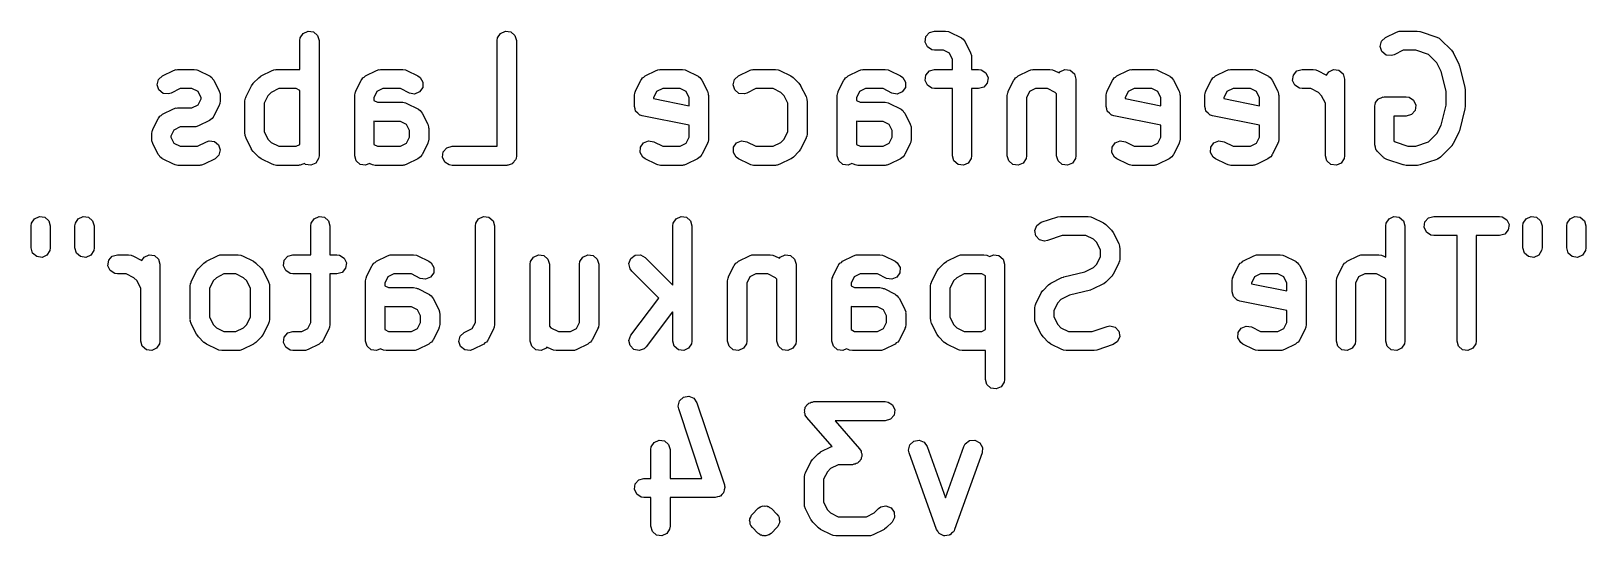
# Model space of a CAD drawing. Extents: x 2.977 to 3.775, y -6.495 to -6.236.
import ezdxf

# ---------------------------------------------------------------- set-up
doc = ezdxf.new("R2010")
doc.units = 0
doc.header["$MEASUREMENT"] = 0
doc.layers.add('BLACK', color=7, linetype='CONTINUOUS')

msp = doc.modelspace()

# ---------------------------------------------------------------- linework, layer by layer
at = {"layer": 'BLACK', "linetype": 'CONTINUOUS'}
for p, q in [((3.11516, -6.24069), (3.11536, -6.23929)), ((3.11516, -6.25556), (3.11516, -6.24069)), ((3.11536, -6.23929), (3.11686, -6.23697)), ((3.11686, -6.23697), (3.11939, -6.23582)), ((3.11939, -6.23582), (3.12213, -6.23622)), ((3.12213, -6.23622), (3.12422, -6.23803)), ((3.12422, -6.23803), (3.125, -6.24069)), ((3.125, -6.24069), (3.125, -6.29975)), ((3.21639, -6.24069), (3.2166, -6.23929)), ((3.21639, -6.29483), (3.21639, -6.24069)), ((3.2166, -6.23929), (3.2181, -6.23697)), ((3.2181, -6.23697), (3.22062, -6.23582)), ((3.22062, -6.23582), (3.22336, -6.23622)), ((3.22336, -6.23622), (3.22546, -6.23803)), ((3.22546, -6.23803), (3.22624, -6.24069)), ((3.22624, -6.24069), (3.22624, -6.29975)), ((3.43579, -6.24139), (3.43619, -6.23864)), ((3.43694, -6.24391), (3.43579, -6.24139)), ((3.43619, -6.23864), (3.438, -6.23655)), ((3.438, -6.23655), (3.44066, -6.23577)), ((3.44066, -6.23577), (3.44629, -6.23577)), ((3.44629, -6.23577), (3.44769, -6.23597)), ((3.44769, -6.23597), (3.44806, -6.23621)), ((3.44806, -6.23621), (3.44849, -6.23629)), ((3.44849, -6.23629), (3.45411, -6.2391)), ((3.45411, -6.2391), (3.45432, -6.23925)), ((3.45432, -6.23925), (3.45443, -6.23927)), ((3.45443, -6.23927), (3.45455, -6.23941)), ((3.45455, -6.23941), (3.45527, -6.23991)), ((3.45527, -6.23991), (3.45572, -6.24066)), ((3.45572, -6.24066), (3.45631, -6.2413)), ((3.45631, -6.2413), (3.45913, -6.24693)), ((3.66915, -6.24367), (3.66984, -6.24099)), ((3.66984, -6.24099), (3.67187, -6.2391)), ((3.67187, -6.2391), (3.6775, -6.23629)), ((3.6775, -6.23629), (3.67884, -6.23585)), ((3.67884, -6.23585), (3.67927, -6.23589)), ((3.67927, -6.23589), (3.6797, -6.23577)), ((3.6797, -6.23577), (3.68813, -6.23577)), ((3.68813, -6.23577), (3.68953, -6.23597)), ((3.68953, -6.23597), (3.6896, -6.23602)), ((3.6896, -6.23602), (3.68969, -6.23602)), ((3.68969, -6.23602), (3.69813, -6.23884)), ((3.69813, -6.23884), (3.69939, -6.23947)), ((3.69939, -6.23947), (3.69966, -6.23981)), ((3.69966, -6.23981), (3.70005, -6.24002)), ((3.70005, -6.24002), (3.70567, -6.24565)), ((3.43927, -6.24541), (3.43694, -6.24391)), ((3.44066, -6.24561), (3.43927, -6.24541)), ((3.44513, -6.24561), (3.44066, -6.24561)), ((3.44824, -6.24717), (3.44513, -6.24561)), ((3.4498, -6.25029), (3.44824, -6.24717)), ((3.4498, -6.25546), (3.4498, -6.25029)), ((3.45913, -6.24693), (3.45957, -6.24827)), ((3.45957, -6.24827), (3.45952, -6.24871)), ((3.45952, -6.24871), (3.45965, -6.24913)), ((3.45965, -6.24913), (3.45965, -6.25546)), ((3.67002, -6.2463), (3.66915, -6.24367)), ((3.67218, -6.24805), (3.67002, -6.2463)), ((3.67493, -6.24835), (3.67218, -6.24805)), ((3.67627, -6.24791), (3.67493, -6.24835)), ((3.68086, -6.24561), (3.67627, -6.24791)), ((3.68733, -6.24561), (3.68086, -6.24561)), ((3.69391, -6.24781), (3.68733, -6.24561)), ((3.69815, -6.25204), (3.69391, -6.24781)), ((3.70567, -6.24565), (3.70652, -6.24678)), ((3.70652, -6.24678), (3.70654, -6.24686)), ((3.70654, -6.24686), (3.7066, -6.24693)), ((3.7066, -6.24693), (3.70941, -6.25255)), ((3.04476, -6.25879), (3.05039, -6.25598)), ((3.05039, -6.25598), (3.05173, -6.25553)), ((3.05173, -6.25553), (3.05216, -6.25558)), ((3.05216, -6.25558), (3.05259, -6.25546)), ((3.05259, -6.25546), (3.06102, -6.25546)), ((3.06102, -6.25546), (3.06242, -6.25566)), ((3.06242, -6.25566), (3.06279, -6.2559)), ((3.06279, -6.2559), (3.06322, -6.25598)), ((3.06322, -6.25598), (3.06885, -6.25879)), ((3.09538, -6.25879), (3.101, -6.25598)), ((3.101, -6.25598), (3.10235, -6.25553)), ((3.10235, -6.25553), (3.10278, -6.25558)), ((3.10278, -6.25558), (3.10321, -6.25546)), ((3.10321, -6.25546), (3.11445, -6.25546)), ((3.11445, -6.25546), (3.11516, -6.25556)), ((3.14881, -6.25879), (3.15444, -6.25598)), ((3.15444, -6.25598), (3.15578, -6.25553)), ((3.15578, -6.25553), (3.15621, -6.25558)), ((3.15621, -6.25558), (3.15664, -6.25546)), ((3.15664, -6.25546), (3.16789, -6.25546)), ((3.16789, -6.25546), (3.16928, -6.25566)), ((3.16928, -6.25566), (3.16965, -6.2559)), ((3.16965, -6.2559), (3.17009, -6.25598)), ((3.17009, -6.25598), (3.17571, -6.25879)), ((3.29223, -6.25879), (3.29786, -6.25598)), ((3.29786, -6.25598), (3.2992, -6.25553)), ((3.2992, -6.25553), (3.29963, -6.25558)), ((3.29963, -6.25558), (3.30006, -6.25546)), ((3.30006, -6.25546), (3.3113, -6.25546)), ((3.3113, -6.25546), (3.3127, -6.25566)), ((3.3127, -6.25566), (3.31307, -6.2559)), ((3.31307, -6.2559), (3.31351, -6.25598)), ((3.31351, -6.25598), (3.31913, -6.25879)), ((3.34004, -6.25879), (3.34566, -6.25598)), ((3.34566, -6.25598), (3.347, -6.25553)), ((3.347, -6.25553), (3.34744, -6.25558)), ((3.34744, -6.25558), (3.34786, -6.25546)), ((3.34786, -6.25546), (3.35911, -6.25546)), ((3.35911, -6.25546), (3.36051, -6.25566)), ((3.36051, -6.25566), (3.36088, -6.2559)), ((3.36088, -6.2559), (3.36131, -6.25598)), ((3.36131, -6.25598), (3.36694, -6.25879)), ((3.39628, -6.25879), (3.4019, -6.25598)), ((3.4019, -6.25598), (3.40325, -6.25553)), ((3.40325, -6.25553), (3.40368, -6.25558)), ((3.40368, -6.25558), (3.40411, -6.25546)), ((3.40411, -6.25546), (3.41535, -6.25546)), ((3.41535, -6.25546), (3.41675, -6.25566)), ((3.41675, -6.25566), (3.41712, -6.2559)), ((3.41712, -6.2559), (3.41756, -6.25598)), ((3.41756, -6.25598), (3.42318, -6.25879)), ((3.43579, -6.26107), (3.43619, -6.25833)), ((3.43619, -6.25833), (3.438, -6.25624)), ((3.438, -6.25624), (3.44066, -6.25546)), ((3.44066, -6.25546), (3.4498, -6.25546)), ((3.45965, -6.25546), (3.46316, -6.25546)), ((3.46316, -6.25546), (3.46456, -6.25566)), ((3.46456, -6.25566), (3.46689, -6.25716)), ((3.46689, -6.25716), (3.46803, -6.25968)), ((3.48346, -6.25879), (3.48908, -6.25598)), ((3.48908, -6.25598), (3.49042, -6.25553)), ((3.49042, -6.25553), (3.49086, -6.25558)), ((3.49086, -6.25558), (3.49128, -6.25546)), ((3.49128, -6.25546), (3.49972, -6.25546)), ((3.49972, -6.25546), (3.50112, -6.25566)), ((3.50112, -6.25566), (3.50149, -6.2559)), ((3.50149, -6.2559), (3.50192, -6.25598)), ((3.50192, -6.25598), (3.50453, -6.25728)), ((3.50453, -6.25728), (3.50494, -6.25665)), ((3.50494, -6.25665), (3.50746, -6.2555)), ((3.50746, -6.2555), (3.5102, -6.2559)), ((3.5102, -6.2559), (3.5123, -6.25772)), ((3.5123, -6.25772), (3.51308, -6.26038)), ((3.53408, -6.25879), (3.5397, -6.25598)), ((3.5397, -6.25598), (3.54104, -6.25553)), ((3.54104, -6.25553), (3.54148, -6.25558)), ((3.54148, -6.25558), (3.5419, -6.25546)), ((3.5419, -6.25546), (3.55315, -6.25546)), ((3.55315, -6.25546), (3.55455, -6.25566)), ((3.55455, -6.25566), (3.55492, -6.2559)), ((3.55492, -6.2559), (3.55535, -6.25598)), ((3.55535, -6.25598), (3.56097, -6.25879)), ((3.58469, -6.25879), (3.59032, -6.25598)), ((3.59032, -6.25598), (3.59166, -6.25553)), ((3.59166, -6.25553), (3.5921, -6.25558)), ((3.5921, -6.25558), (3.59252, -6.25546)), ((3.59252, -6.25546), (3.60377, -6.25546)), ((3.60377, -6.25546), (3.60517, -6.25566)), ((3.60517, -6.25566), (3.60554, -6.2559)), ((3.60554, -6.2559), (3.60597, -6.25598)), ((3.60597, -6.25598), (3.61159, -6.25879)), ((3.62421, -6.26107), (3.6246, -6.25833)), ((3.6246, -6.25833), (3.62642, -6.25624)), ((3.62642, -6.25624), (3.62908, -6.25546)), ((3.62908, -6.25546), (3.6347, -6.25546)), ((3.6347, -6.25546), (3.6361, -6.25566)), ((3.6361, -6.25566), (3.63647, -6.2559)), ((3.63647, -6.2559), (3.6369, -6.25598)), ((3.6369, -6.25598), (3.64164, -6.25834)), ((3.64164, -6.25834), (3.64273, -6.25665)), ((3.64273, -6.25665), (3.64526, -6.2555)), ((3.64526, -6.2555), (3.648, -6.2559)), ((3.648, -6.2559), (3.65009, -6.25772)), ((3.65009, -6.25772), (3.65087, -6.26038)), ((3.70036, -6.25647), (3.69815, -6.25204)), ((3.7029, -6.26661), (3.70036, -6.25647)), ((3.70941, -6.25255), (3.70969, -6.25341)), ((3.70969, -6.25341), (3.70978, -6.25356)), ((3.70978, -6.25356), (3.71259, -6.26481)), ((3.04204, -6.26336), (3.04273, -6.26067)), ((3.04292, -6.26599), (3.04204, -6.26336)), ((3.04273, -6.26067), (3.04476, -6.25879)), ((3.04507, -6.26773), (3.04292, -6.26599)), ((3.05375, -6.2653), (3.04916, -6.26759)), ((3.05986, -6.2653), (3.05375, -6.2653)), ((3.06298, -6.26686), (3.05986, -6.2653)), ((3.06885, -6.25879), (3.06906, -6.25893)), ((3.06906, -6.25893), (3.06916, -6.25896)), ((3.06916, -6.25896), (3.06929, -6.25909)), ((3.06929, -6.25909), (3.07001, -6.25959)), ((3.07001, -6.25959), (3.07045, -6.26035)), ((3.07045, -6.26035), (3.07105, -6.26099)), ((3.07105, -6.26099), (3.07386, -6.26661)), ((3.08756, -6.26942), (3.09037, -6.2638)), ((3.09037, -6.2638), (3.09117, -6.26264)), ((3.09117, -6.26264), (3.09125, -6.2626)), ((3.09125, -6.2626), (3.09129, -6.26252)), ((3.09129, -6.26252), (3.0941, -6.25971)), ((3.0941, -6.25971), (3.09523, -6.25886)), ((3.09523, -6.25886), (3.09532, -6.25885)), ((3.09532, -6.25885), (3.09538, -6.25879)), ((3.10437, -6.2653), (3.1005, -6.26723)), ((3.11329, -6.2653), (3.10437, -6.2653)), ((3.11516, -6.26623), (3.11329, -6.2653)), ((3.11516, -6.29389), (3.11516, -6.26623)), ((3.1438, -6.26661), (3.14661, -6.26099)), ((3.14661, -6.26099), (3.14675, -6.26078)), ((3.14675, -6.26078), (3.14678, -6.26067)), ((3.14678, -6.26067), (3.14691, -6.26055)), ((3.14691, -6.26055), (3.14742, -6.25983)), ((3.14742, -6.25983), (3.14817, -6.25938)), ((3.14817, -6.25938), (3.14881, -6.25879)), ((3.1578, -6.2653), (3.15468, -6.26686)), ((3.16672, -6.2653), (3.1578, -6.2653)), ((3.17131, -6.26759), (3.16672, -6.2653)), ((3.17571, -6.25879), (3.17687, -6.25959)), ((3.17818, -6.26475), (3.1766, -6.26702)), ((3.17687, -6.25959), (3.17828, -6.26198)), ((3.17828, -6.26198), (3.17818, -6.26475)), ((3.28722, -6.26661), (3.29003, -6.26099)), ((3.29003, -6.26099), (3.29017, -6.26078)), ((3.29017, -6.26078), (3.2902, -6.26067)), ((3.2902, -6.26067), (3.29033, -6.26055)), ((3.29033, -6.26055), (3.29084, -6.25983)), ((3.29084, -6.25983), (3.29159, -6.25938)), ((3.29159, -6.25938), (3.29223, -6.25879)), ((3.30122, -6.2653), (3.2981, -6.26686)), ((3.31014, -6.2653), (3.30122, -6.2653)), ((3.31326, -6.26686), (3.31014, -6.2653)), ((3.31913, -6.25879), (3.31934, -6.25893)), ((3.31934, -6.25893), (3.31944, -6.25896)), ((3.31944, -6.25896), (3.31957, -6.25909)), ((3.31957, -6.25909), (3.32029, -6.25959)), ((3.32029, -6.25959), (3.32073, -6.26035)), ((3.32073, -6.26035), (3.32133, -6.26099)), ((3.32133, -6.26099), (3.32414, -6.26661)), ((3.33732, -6.26336), (3.33801, -6.26067)), ((3.33819, -6.26599), (3.33732, -6.26336)), ((3.33801, -6.26067), (3.34004, -6.25879)), ((3.34034, -6.26773), (3.33819, -6.26599)), ((3.34902, -6.2653), (3.34444, -6.26759)), ((3.35795, -6.2653), (3.34902, -6.2653)), ((3.36182, -6.26723), (3.35795, -6.2653)), ((3.36694, -6.25879), (3.3681, -6.25959)), ((3.3681, -6.25959), (3.36814, -6.25967)), ((3.36814, -6.25967), (3.36822, -6.25971)), ((3.36822, -6.25971), (3.37103, -6.26252)), ((3.37103, -6.26252), (3.37187, -6.26365)), ((3.37187, -6.26365), (3.37189, -6.26374)), ((3.37189, -6.26374), (3.37195, -6.2638)), ((3.37195, -6.2638), (3.37476, -6.26942)), ((3.39127, -6.26661), (3.39408, -6.26099)), ((3.39408, -6.26099), (3.39422, -6.26078)), ((3.39422, -6.26078), (3.39425, -6.26067)), ((3.39425, -6.26067), (3.39438, -6.26055)), ((3.39438, -6.26055), (3.39489, -6.25983)), ((3.39489, -6.25983), (3.39564, -6.25938)), ((3.39564, -6.25938), (3.39628, -6.25879)), ((3.40527, -6.2653), (3.40215, -6.26686)), ((3.41419, -6.2653), (3.40527, -6.2653)), ((3.41878, -6.26759), (3.41419, -6.2653)), ((3.42318, -6.25879), (3.42434, -6.25959)), ((3.42565, -6.26475), (3.42406, -6.26702)), ((3.42434, -6.25959), (3.42575, -6.26198)), ((3.42575, -6.26198), (3.42565, -6.26475)), ((3.43694, -6.26359), (3.43579, -6.26107)), ((3.43927, -6.2651), (3.43694, -6.26359)), ((3.44066, -6.2653), (3.43927, -6.2651)), ((3.4498, -6.2653), (3.44066, -6.2653)), ((3.4498, -6.29975), (3.4498, -6.2653)), ((3.46316, -6.2653), (3.45965, -6.2653)), ((3.45965, -6.2653), (3.45965, -6.29975)), ((3.46582, -6.26452), (3.46316, -6.2653)), ((3.46764, -6.26243), (3.46582, -6.26452)), ((3.46803, -6.25968), (3.46764, -6.26243)), ((3.47844, -6.26661), (3.48126, -6.26099)), ((3.48126, -6.26099), (3.4814, -6.26078)), ((3.4814, -6.26078), (3.48143, -6.26067)), ((3.48143, -6.26067), (3.48156, -6.26055)), ((3.48156, -6.26055), (3.48206, -6.25983)), ((3.48206, -6.25983), (3.48282, -6.25938)), ((3.48282, -6.25938), (3.48346, -6.25879)), ((3.49244, -6.2653), (3.48933, -6.26686)), ((3.49856, -6.2653), (3.49244, -6.2653)), ((3.50243, -6.26723), (3.49856, -6.2653)), ((3.51308, -6.26038), (3.51308, -6.29975)), ((3.52906, -6.26661), (3.53187, -6.26099)), ((3.53187, -6.26099), (3.53202, -6.26078)), ((3.53202, -6.26078), (3.53205, -6.26067)), ((3.53205, -6.26067), (3.53218, -6.26055)), ((3.53218, -6.26055), (3.53268, -6.25983)), ((3.53268, -6.25983), (3.53343, -6.25938)), ((3.53343, -6.25938), (3.53408, -6.25879)), ((3.54306, -6.2653), (3.53994, -6.26686)), ((3.55199, -6.2653), (3.54306, -6.2653)), ((3.55511, -6.26686), (3.55199, -6.2653)), ((3.56097, -6.25879), (3.56118, -6.25893)), ((3.56118, -6.25893), (3.56129, -6.25896)), ((3.56129, -6.25896), (3.56141, -6.25909)), ((3.56141, -6.25909), (3.56213, -6.25959)), ((3.56213, -6.25959), (3.56258, -6.26035)), ((3.56258, -6.26035), (3.56318, -6.26099)), ((3.56318, -6.26099), (3.56599, -6.26661)), ((3.57968, -6.26661), (3.58249, -6.26099)), ((3.58249, -6.26099), (3.58264, -6.26078)), ((3.58264, -6.26078), (3.58267, -6.26067)), ((3.58267, -6.26067), (3.5828, -6.26055)), ((3.5828, -6.26055), (3.5833, -6.25983)), ((3.5833, -6.25983), (3.58405, -6.25938)), ((3.58405, -6.25938), (3.58469, -6.25879)), ((3.59368, -6.2653), (3.59056, -6.26686)), ((3.60261, -6.2653), (3.59368, -6.2653)), ((3.60572, -6.26686), (3.60261, -6.2653)), ((3.61159, -6.25879), (3.6118, -6.25893)), ((3.6118, -6.25893), (3.61191, -6.25896)), ((3.61191, -6.25896), (3.61203, -6.25909)), ((3.61203, -6.25909), (3.61275, -6.25959)), ((3.61275, -6.25959), (3.6132, -6.26035)), ((3.6132, -6.26035), (3.61379, -6.26099)), ((3.61379, -6.26099), (3.61661, -6.26661)), ((3.62535, -6.26359), (3.62421, -6.26107)), ((3.62768, -6.2651), (3.62535, -6.26359)), ((3.62908, -6.2653), (3.62768, -6.2651)), ((3.63354, -6.2653), (3.62908, -6.2653)), ((3.63741, -6.26723), (3.63354, -6.2653)), ((3.65087, -6.26038), (3.65087, -6.29975)), ((3.71259, -6.26481), (3.7127, -6.26587)), ((3.7127, -6.26587), (3.71274, -6.266)), ((3.71274, -6.266), (3.71274, -6.27444)), ((3.04782, -6.26803), (3.04507, -6.26773)), ((3.04916, -6.26759), (3.04782, -6.26803)), ((3.05986, -6.27514), (3.06298, -6.27358)), ((3.06454, -6.26997), (3.06298, -6.26686)), ((3.06298, -6.27358), (3.06454, -6.27046)), ((3.06454, -6.27046), (3.06454, -6.26997)), ((3.07386, -6.27383), (3.07105, -6.27945)), ((3.07386, -6.26661), (3.07431, -6.26795)), ((3.07394, -6.27339), (3.07386, -6.27383)), ((3.07418, -6.27302), (3.07394, -6.27339)), ((3.07438, -6.27163), (3.07418, -6.27302)), ((3.07431, -6.26795), (3.07426, -6.26839)), ((3.07426, -6.26839), (3.07438, -6.26881)), ((3.07438, -6.26881), (3.07438, -6.27163)), ((3.08704, -6.27163), (3.08724, -6.27023)), ((3.08704, -6.2885), (3.08704, -6.27163)), ((3.08724, -6.27023), (3.08748, -6.26986)), ((3.08748, -6.26986), (3.08756, -6.26942)), ((3.09881, -6.26892), (3.09688, -6.27279)), ((3.09688, -6.27279), (3.09688, -6.28734)), ((3.1005, -6.26723), (3.09881, -6.26892)), ((3.14328, -6.26881), (3.14348, -6.26742)), ((3.14328, -6.29975), (3.14328, -6.26881)), ((3.14348, -6.26742), (3.14372, -6.26705)), ((3.14372, -6.26705), (3.1438, -6.26661)), ((3.15468, -6.26686), (3.15312, -6.26997)), ((3.15312, -6.26997), (3.15312, -6.2714)), ((3.15312, -6.2714), (3.15499, -6.27233)), ((3.15499, -6.27233), (3.16789, -6.27233)), ((3.16789, -6.27233), (3.16928, -6.27253)), ((3.16928, -6.27253), (3.16965, -6.27277)), ((3.16965, -6.27277), (3.17009, -6.27285)), ((3.17009, -6.27285), (3.17571, -6.27566)), ((3.17404, -6.26808), (3.17131, -6.26759)), ((3.1766, -6.26702), (3.17404, -6.26808)), ((3.2867, -6.26881), (3.2869, -6.26742)), ((3.2867, -6.27444), (3.2867, -6.26881)), ((3.2869, -6.26742), (3.28714, -6.26705)), ((3.28714, -6.26705), (3.28722, -6.26661)), ((3.2981, -6.26686), (3.29654, -6.26997)), ((3.29654, -6.26997), (3.29654, -6.2704)), ((3.29654, -6.2704), (3.31482, -6.27406)), ((3.31482, -6.26997), (3.31326, -6.26686)), ((3.31482, -6.27406), (3.31482, -6.26997)), ((3.32414, -6.26661), (3.32459, -6.26795)), ((3.32459, -6.26795), (3.32454, -6.26839)), ((3.32454, -6.26839), (3.32466, -6.26881)), ((3.32466, -6.26881), (3.32466, -6.29131)), ((3.3431, -6.26803), (3.34034, -6.26773)), ((3.34444, -6.26759), (3.3431, -6.26803)), ((3.3635, -6.26892), (3.36182, -6.26723)), ((3.36544, -6.27279), (3.3635, -6.26892)), ((3.36544, -6.28734), (3.36544, -6.27279)), ((3.37476, -6.26942), (3.37521, -6.27077)), ((3.37521, -6.27077), (3.37516, -6.2712)), ((3.37516, -6.2712), (3.37528, -6.27163)), ((3.37528, -6.27163), (3.37528, -6.2885)), ((3.39075, -6.26881), (3.39095, -6.26742)), ((3.39075, -6.29975), (3.39075, -6.26881)), ((3.39095, -6.26742), (3.39119, -6.26705)), ((3.39119, -6.26705), (3.39127, -6.26661)), ((3.40215, -6.26686), (3.40059, -6.26998)), ((3.40059, -6.26998), (3.40059, -6.2714)), ((3.40059, -6.2714), (3.40246, -6.27233)), ((3.40246, -6.27233), (3.41535, -6.27233)), ((3.41535, -6.27233), (3.41675, -6.27253)), ((3.41675, -6.27253), (3.41712, -6.27277)), ((3.41712, -6.27277), (3.41756, -6.27285)), ((3.41756, -6.27285), (3.42318, -6.27566)), ((3.4215, -6.26808), (3.41878, -6.26759)), ((3.42406, -6.26702), (3.4215, -6.26808)), ((3.47792, -6.26881), (3.47813, -6.26742)), ((3.47792, -6.29975), (3.47792, -6.26881)), ((3.47813, -6.26742), (3.47837, -6.26705)), ((3.47837, -6.26705), (3.47844, -6.26661)), ((3.48933, -6.26686), (3.48777, -6.26997)), ((3.48777, -6.26997), (3.48777, -6.29975)), ((3.50323, -6.26804), (3.50243, -6.26723)), ((3.50323, -6.29975), (3.50323, -6.26804)), ((3.52854, -6.26881), (3.52875, -6.26742)), ((3.52854, -6.27444), (3.52854, -6.26881)), ((3.52875, -6.26742), (3.52898, -6.26705)), ((3.52898, -6.26705), (3.52906, -6.26661)), ((3.53994, -6.26686), (3.53839, -6.26998)), ((3.53839, -6.26998), (3.53839, -6.2704)), ((3.53839, -6.2704), (3.55666, -6.27406)), ((3.55666, -6.26997), (3.55511, -6.26686)), ((3.55666, -6.27406), (3.55666, -6.26997)), ((3.56599, -6.26661), (3.56643, -6.26795)), ((3.56643, -6.26795), (3.56638, -6.26839)), ((3.56638, -6.26839), (3.56651, -6.26881)), ((3.56651, -6.26881), (3.56651, -6.29131)), ((3.57916, -6.26881), (3.57936, -6.26742)), ((3.57916, -6.27444), (3.57916, -6.26881)), ((3.57936, -6.26742), (3.5796, -6.26705)), ((3.5796, -6.26705), (3.57968, -6.26661)), ((3.59056, -6.26686), (3.589, -6.26998)), ((3.589, -6.26998), (3.589, -6.2704)), ((3.589, -6.2704), (3.60728, -6.27406)), ((3.60728, -6.26997), (3.60572, -6.26686)), ((3.60728, -6.27406), (3.60728, -6.26997)), ((3.61661, -6.26661), (3.61705, -6.26795)), ((3.61705, -6.26795), (3.617, -6.26839)), ((3.617, -6.26839), (3.61713, -6.26881)), ((3.61713, -6.26881), (3.61713, -6.29131)), ((3.63909, -6.26892), (3.63741, -6.26723)), ((3.64103, -6.27279), (3.63909, -6.26892)), ((3.64103, -6.29975), (3.64103, -6.27279)), ((3.66634, -6.27444), (3.66654, -6.27304)), ((3.66654, -6.27304), (3.66673, -6.27274)), ((3.66673, -6.27274), (3.66679, -6.27239)), ((3.66679, -6.27239), (3.66747, -6.2716)), ((3.66747, -6.2716), (3.66804, -6.27071)), ((3.66804, -6.27071), (3.66837, -6.27056)), ((3.66837, -6.27056), (3.6686, -6.2703)), ((3.6686, -6.2703), (3.66961, -6.27)), ((3.66961, -6.27), (3.67057, -6.26957)), ((3.67057, -6.26957), (3.67092, -6.26962)), ((3.67092, -6.26962), (3.67126, -6.26952)), ((3.67126, -6.26952), (3.68251, -6.26952)), ((3.68251, -6.26952), (3.68391, -6.26972)), ((3.68391, -6.26972), (3.68623, -6.27122)), ((3.68623, -6.27122), (3.68738, -6.27374)), ((3.68738, -6.27374), (3.68698, -6.27649)), ((3.70036, -6.28397), (3.7029, -6.27383)), ((3.7029, -6.27383), (3.7029, -6.26661)), ((3.03975, -6.2863), (3.04256, -6.28067)), ((3.04256, -6.28067), (3.04271, -6.28047)), ((3.04271, -6.28047), (3.04273, -6.28036)), ((3.04273, -6.28036), (3.04287, -6.28024)), ((3.04287, -6.28024), (3.04337, -6.27951)), ((3.04337, -6.27951), (3.04412, -6.27907)), ((3.04412, -6.27907), (3.04476, -6.27847)), ((3.04476, -6.27847), (3.05039, -6.27566)), ((3.05039, -6.27566), (3.05173, -6.27522)), ((3.05173, -6.27522), (3.05216, -6.27526)), ((3.05216, -6.27526), (3.05259, -6.27514)), ((3.05259, -6.27514), (3.05986, -6.27514)), ((3.06885, -6.28165), (3.06322, -6.28446)), ((3.06949, -6.28106), (3.06885, -6.28165)), ((3.07024, -6.28061), (3.06949, -6.28106)), ((3.07075, -6.27989), (3.07024, -6.28061)), ((3.07088, -6.27976), (3.07075, -6.27989)), ((3.07091, -6.27966), (3.07088, -6.27976)), ((3.07105, -6.27945), (3.07091, -6.27966)), ((3.15382, -6.28217), (3.15312, -6.28207)), ((3.15312, -6.28207), (3.15312, -6.29389)), ((3.16672, -6.28217), (3.15382, -6.28217)), ((3.16984, -6.28373), (3.16672, -6.28217)), ((3.17571, -6.27566), (3.17592, -6.2758)), ((3.17592, -6.2758), (3.17602, -6.27583)), ((3.17602, -6.27583), (3.17615, -6.27596)), ((3.17615, -6.27596), (3.17687, -6.27647)), ((3.17687, -6.27647), (3.17732, -6.27722)), ((3.17732, -6.27722), (3.17791, -6.27786)), ((3.17791, -6.27786), (3.18072, -6.28349)), ((3.28705, -6.27564), (3.2867, -6.27444)), ((3.28734, -6.27686), (3.28705, -6.27564)), ((3.28744, -6.27696), (3.28734, -6.27686)), ((3.28748, -6.2771), (3.28744, -6.27696)), ((3.28843, -6.27792), (3.28748, -6.2771)), ((3.28932, -6.27879), (3.28843, -6.27792)), ((3.28951, -6.27885), (3.28932, -6.27879)), ((3.28957, -6.27891), (3.28951, -6.27885)), ((3.28973, -6.27894), (3.28957, -6.27891)), ((3.29065, -6.27926), (3.28973, -6.27894)), ((3.31482, -6.2841), (3.29065, -6.27926)), ((3.40129, -6.28217), (3.40059, -6.28207)), ((3.40059, -6.28207), (3.40059, -6.29389)), ((3.41419, -6.28217), (3.40129, -6.28217)), ((3.41731, -6.28373), (3.41419, -6.28217)), ((3.42318, -6.27566), (3.42339, -6.2758)), ((3.42339, -6.2758), (3.42349, -6.27583)), ((3.42349, -6.27583), (3.42362, -6.27596)), ((3.42362, -6.27596), (3.42434, -6.27647)), ((3.42434, -6.27647), (3.42478, -6.27722)), ((3.42478, -6.27722), (3.42538, -6.27786)), ((3.42538, -6.27786), (3.42819, -6.28349)), ((3.5289, -6.27564), (3.52854, -6.27444)), ((3.52918, -6.27686), (3.5289, -6.27564)), ((3.52928, -6.27696), (3.52918, -6.27686)), ((3.52932, -6.2771), (3.52928, -6.27696)), ((3.53027, -6.27792), (3.52932, -6.2771)), ((3.53117, -6.27879), (3.53027, -6.27792)), ((3.53135, -6.27885), (3.53117, -6.27879)), ((3.53142, -6.27891), (3.53135, -6.27885)), ((3.53158, -6.27894), (3.53142, -6.27891)), ((3.5325, -6.27926), (3.53158, -6.27894)), ((3.55666, -6.2841), (3.5325, -6.27926)), ((3.57951, -6.27564), (3.57916, -6.27444)), ((3.5798, -6.27686), (3.57951, -6.27564)), ((3.5799, -6.27696), (3.5798, -6.27686)), ((3.57994, -6.2771), (3.5799, -6.27696)), ((3.58089, -6.27792), (3.57994, -6.2771)), ((3.58179, -6.27879), (3.58089, -6.27792)), ((3.58197, -6.27885), (3.58179, -6.27879)), ((3.58203, -6.27891), (3.58197, -6.27885)), ((3.5822, -6.27894), (3.58203, -6.27891)), ((3.58312, -6.27926), (3.5822, -6.27894)), ((3.60728, -6.2841), (3.58312, -6.27926)), ((3.66634, -6.29412), (3.66634, -6.27444)), ((3.68251, -6.27936), (3.67618, -6.27936)), ((3.67618, -6.27936), (3.67618, -6.29208)), ((3.68517, -6.27858), (3.68251, -6.27936)), ((3.68698, -6.27649), (3.68517, -6.27858)), ((3.71259, -6.27563), (3.70978, -6.28688)), ((3.71274, -6.27444), (3.71259, -6.27549)), ((3.71259, -6.27549), (3.71259, -6.27563)), ((3.03923, -6.2885), (3.03943, -6.2871)), ((3.03923, -6.29131), (3.03923, -6.2885)), ((3.03943, -6.2871), (3.03967, -6.28673)), ((3.03967, -6.28673), (3.03975, -6.2863)), ((3.05063, -6.28654), (3.04907, -6.28966)), ((3.04907, -6.28966), (3.04907, -6.29015)), ((3.04907, -6.29015), (3.05063, -6.29327)), ((3.05375, -6.28498), (3.05063, -6.28654)), ((3.06102, -6.28498), (3.05375, -6.28498)), ((3.06145, -6.28486), (3.06102, -6.28498)), ((3.06188, -6.28491), (3.06145, -6.28486)), ((3.06322, -6.28446), (3.06188, -6.28491)), ((3.08716, -6.28892), (3.08704, -6.2885)), ((3.08711, -6.28936), (3.08716, -6.28892)), ((3.08756, -6.2907), (3.08711, -6.28936)), ((3.09688, -6.28734), (3.09881, -6.29121)), ((3.1714, -6.28685), (3.16984, -6.28373)), ((3.16984, -6.29327), (3.1714, -6.29015)), ((3.1714, -6.29015), (3.1714, -6.28685)), ((3.18072, -6.28349), (3.18117, -6.28483)), ((3.18117, -6.28483), (3.18112, -6.28526)), ((3.18112, -6.28526), (3.18124, -6.28569)), ((3.18124, -6.28569), (3.18124, -6.29131)), ((3.31326, -6.29327), (3.31482, -6.29015)), ((3.31482, -6.29015), (3.31482, -6.2841)), ((3.3635, -6.29121), (3.36544, -6.28734)), ((3.37484, -6.29027), (3.37476, -6.2907)), ((3.37508, -6.2899), (3.37484, -6.29027)), ((3.37528, -6.2885), (3.37508, -6.2899)), ((3.41887, -6.28685), (3.41731, -6.28373)), ((3.41731, -6.29327), (3.41887, -6.29015)), ((3.41887, -6.29015), (3.41887, -6.28685)), ((3.42819, -6.28349), (3.42864, -6.28483)), ((3.42864, -6.28483), (3.42859, -6.28526)), ((3.42859, -6.28526), (3.42871, -6.28569)), ((3.42871, -6.28569), (3.42871, -6.29131)), ((3.55511, -6.29327), (3.55666, -6.29015)), ((3.55666, -6.29015), (3.55666, -6.2841)), ((3.60572, -6.29327), (3.60728, -6.29015)), ((3.60728, -6.29015), (3.60728, -6.2841)), ((3.69391, -6.29263), (3.69815, -6.2884)), ((3.69815, -6.2884), (3.70036, -6.28397)), ((3.70941, -6.28789), (3.7066, -6.29351)), ((3.70944, -6.28771), (3.70941, -6.28789)), ((3.70978, -6.28688), (3.70944, -6.28771)), ((3.03935, -6.29173), (3.03923, -6.29131)), ((3.03931, -6.29217), (3.03935, -6.29173)), ((3.03975, -6.29351), (3.03931, -6.29217)), ((3.04256, -6.29914), (3.03975, -6.29351)), ((3.05063, -6.29327), (3.05375, -6.29483)), ((3.05375, -6.29483), (3.06267, -6.29483)), ((3.06267, -6.29483), (3.06726, -6.29253)), ((3.06726, -6.29253), (3.0686, -6.29209)), ((3.0686, -6.29209), (3.07135, -6.29239)), ((3.07135, -6.29239), (3.07351, -6.29414)), ((3.07351, -6.29414), (3.07438, -6.29677)), ((3.07438, -6.29677), (3.07369, -6.29945)), ((3.09037, -6.29632), (3.08756, -6.2907)), ((3.09043, -6.29639), (3.09037, -6.29632)), ((3.09044, -6.29647), (3.09043, -6.29639)), ((3.09129, -6.2976), (3.09044, -6.29647)), ((3.0941, -6.30041), (3.09129, -6.2976)), ((3.09881, -6.29121), (3.1005, -6.29289)), ((3.1005, -6.29289), (3.10437, -6.29483)), ((3.10437, -6.29483), (3.11329, -6.29483)), ((3.11329, -6.29483), (3.11516, -6.29389)), ((3.15312, -6.29389), (3.15499, -6.29483)), ((3.15499, -6.29483), (3.16672, -6.29483)), ((3.16672, -6.29483), (3.16984, -6.29327)), ((3.18072, -6.29351), (3.17791, -6.29914)), ((3.1808, -6.29308), (3.18072, -6.29351)), ((3.18104, -6.29271), (3.1808, -6.29308)), ((3.18124, -6.29131), (3.18104, -6.29271)), ((3.18832, -6.30044), (3.18872, -6.2977)), ((3.18872, -6.2977), (3.19054, -6.29561)), ((3.19054, -6.29561), (3.19319, -6.29483)), ((3.19319, -6.29483), (3.21639, -6.29483)), ((3.28966, -6.29814), (3.28976, -6.29538)), ((3.29107, -6.30053), (3.28966, -6.29814)), ((3.28976, -6.29538), (3.29135, -6.2931)), ((3.29135, -6.2931), (3.29391, -6.29204)), ((3.29391, -6.29204), (3.29663, -6.29253)), ((3.29663, -6.29253), (3.30122, -6.29483)), ((3.30122, -6.29483), (3.31014, -6.29483)), ((3.31014, -6.29483), (3.31326, -6.29327)), ((3.32414, -6.29351), (3.32133, -6.29914)), ((3.32422, -6.29308), (3.32414, -6.29351)), ((3.32446, -6.29271), (3.32422, -6.29308)), ((3.32466, -6.29131), (3.32446, -6.29271)), ((3.33747, -6.29814), (3.33757, -6.29538)), ((3.33888, -6.30053), (3.33747, -6.29814)), ((3.33757, -6.29538), (3.33915, -6.2931)), ((3.33915, -6.2931), (3.34171, -6.29204)), ((3.34171, -6.29204), (3.34444, -6.29253)), ((3.34444, -6.29253), (3.34902, -6.29483)), ((3.34902, -6.29483), (3.35795, -6.29483)), ((3.35795, -6.29483), (3.36182, -6.29289)), ((3.36182, -6.29289), (3.3635, -6.29121)), ((3.37103, -6.2976), (3.36822, -6.30041)), ((3.37107, -6.29753), (3.37103, -6.2976)), ((3.37114, -6.29748), (3.37107, -6.29753)), ((3.37195, -6.29632), (3.37114, -6.29748)), ((3.37476, -6.2907), (3.37195, -6.29632)), ((3.40059, -6.29389), (3.40246, -6.29483)), ((3.40246, -6.29483), (3.41419, -6.29483)), ((3.41419, -6.29483), (3.41731, -6.29327)), ((3.42819, -6.29351), (3.42538, -6.29914)), ((3.42827, -6.29308), (3.42819, -6.29351)), ((3.42851, -6.29271), (3.42827, -6.29308)), ((3.42871, -6.29131), (3.42851, -6.29271)), ((3.53151, -6.29814), (3.53161, -6.29538)), ((3.53292, -6.30053), (3.53151, -6.29814)), ((3.53161, -6.29538), (3.53319, -6.2931)), ((3.53319, -6.2931), (3.53575, -6.29204)), ((3.53575, -6.29204), (3.53848, -6.29253)), ((3.53848, -6.29253), (3.54306, -6.29483)), ((3.54306, -6.29483), (3.55199, -6.29483)), ((3.55199, -6.29483), (3.55511, -6.29327)), ((3.56599, -6.29351), (3.56318, -6.29914)), ((3.56607, -6.29308), (3.56599, -6.29351)), ((3.5663, -6.29271), (3.56607, -6.29308)), ((3.56651, -6.29131), (3.5663, -6.29271)), ((3.58213, -6.29814), (3.58223, -6.29538)), ((3.58353, -6.30053), (3.58213, -6.29814)), ((3.58223, -6.29538), (3.58381, -6.2931)), ((3.58381, -6.2931), (3.58637, -6.29204)), ((3.58637, -6.29204), (3.5891, -6.29253)), ((3.5891, -6.29253), (3.59368, -6.29483)), ((3.59368, -6.29483), (3.60261, -6.29483)), ((3.60261, -6.29483), (3.60572, -6.29327)), ((3.61661, -6.29351), (3.61379, -6.29914)), ((3.61668, -6.29308), (3.61661, -6.29351)), ((3.61692, -6.29271), (3.61668, -6.29308)), ((3.61713, -6.29131), (3.61692, -6.29271)), ((3.66668, -6.29529), (3.66634, -6.29412)), ((3.66693, -6.29647), (3.66668, -6.29529)), ((3.66709, -6.29667), (3.66693, -6.29647)), ((3.66712, -6.29678), (3.66709, -6.29667)), ((3.66726, -6.2969), (3.66712, -6.29678)), ((3.66778, -6.2976), (3.66726, -6.2969)), ((3.67059, -6.30041), (3.66778, -6.2976)), ((3.67618, -6.29208), (3.67673, -6.29263)), ((3.67673, -6.29263), (3.68331, -6.29483)), ((3.68331, -6.29483), (3.68733, -6.29483)), ((3.68733, -6.29483), (3.69391, -6.29263)), ((3.70567, -6.29479), (3.70005, -6.30041)), ((3.70571, -6.29471), (3.70567, -6.29479)), ((3.70579, -6.29467), (3.70571, -6.29471)), ((3.7066, -6.29351), (3.70579, -6.29467)), ((3.04316, -6.29978), (3.04256, -6.29914)), ((3.0436, -6.30053), (3.04316, -6.29978)), ((3.04432, -6.30103), (3.0436, -6.30053)), ((3.04445, -6.30116), (3.04432, -6.30103)), ((3.04455, -6.30119), (3.04445, -6.30116)), ((3.04476, -6.30134), (3.04455, -6.30119)), ((3.05039, -6.30415), (3.04476, -6.30134)), ((3.05082, -6.30423), (3.05039, -6.30415)), ((3.05119, -6.30447), (3.05082, -6.30423)), ((3.05259, -6.30467), (3.05119, -6.30447)), ((3.06384, -6.30467), (3.05259, -6.30467)), ((3.06426, -6.30454), (3.06384, -6.30467)), ((3.0647, -6.30459), (3.06426, -6.30454)), ((3.06604, -6.30415), (3.0647, -6.30459)), ((3.07166, -6.30134), (3.06604, -6.30415)), ((3.07369, -6.29945), (3.07166, -6.30134)), ((3.09418, -6.30046), (3.0941, -6.30041)), ((3.09422, -6.30053), (3.09418, -6.30046)), ((3.09538, -6.30134), (3.09422, -6.30053)), ((3.101, -6.30415), (3.09538, -6.30134)), ((3.10144, -6.30423), (3.101, -6.30415)), ((3.10181, -6.30447), (3.10144, -6.30423)), ((3.10321, -6.30467), (3.10181, -6.30447)), ((3.11445, -6.30467), (3.10321, -6.30467)), ((3.11488, -6.30454), (3.11445, -6.30467)), ((3.11531, -6.30459), (3.11488, -6.30454)), ((3.11666, -6.30415), (3.11531, -6.30459)), ((3.11747, -6.30374), (3.11666, -6.30415)), ((3.11803, -6.30422), (3.11747, -6.30374)), ((3.12077, -6.30462), (3.11803, -6.30422)), ((3.12329, -6.30347), (3.12077, -6.30462)), ((3.1248, -6.30114), (3.12329, -6.30347)), ((3.125, -6.29975), (3.1248, -6.30114)), ((3.14406, -6.30241), (3.14328, -6.29975)), ((3.14615, -6.30422), (3.14406, -6.30241)), ((3.14889, -6.30462), (3.14615, -6.30422)), ((3.15082, -6.30374), (3.14889, -6.30462)), ((3.15162, -6.30415), (3.15082, -6.30374)), ((3.15206, -6.30423), (3.15162, -6.30415)), ((3.15243, -6.30447), (3.15206, -6.30423)), ((3.15382, -6.30467), (3.15243, -6.30447)), ((3.16789, -6.30467), (3.15382, -6.30467)), ((3.16831, -6.30454), (3.16789, -6.30467)), ((3.16875, -6.30459), (3.16831, -6.30454)), ((3.17009, -6.30415), (3.16875, -6.30459)), ((3.17571, -6.30134), (3.17009, -6.30415)), ((3.17635, -6.30074), (3.17571, -6.30134)), ((3.1771, -6.3003), (3.17635, -6.30074)), ((3.17761, -6.29957), (3.1771, -6.3003)), ((3.17774, -6.29945), (3.17761, -6.29957)), ((3.17777, -6.29934), (3.17774, -6.29945)), ((3.17791, -6.29914), (3.17777, -6.29934)), ((3.18947, -6.30296), (3.18832, -6.30044)), ((3.1918, -6.30447), (3.18947, -6.30296)), ((3.19319, -6.30467), (3.1918, -6.30447)), ((3.22132, -6.30467), (3.19319, -6.30467)), ((3.22166, -6.30457), (3.22132, -6.30467)), ((3.22201, -6.30462), (3.22166, -6.30457)), ((3.22297, -6.30418), (3.22201, -6.30462)), ((3.22397, -6.30389), (3.22297, -6.30418)), ((3.22421, -6.30362), (3.22397, -6.30389)), ((3.22453, -6.30347), (3.22421, -6.30362)), ((3.2251, -6.30259), (3.22453, -6.30347)), ((3.22579, -6.3018), (3.2251, -6.30259)), ((3.22584, -6.30144), (3.22579, -6.3018)), ((3.22603, -6.30114), (3.22584, -6.30144)), ((3.22624, -6.29975), (3.22603, -6.30114)), ((3.29223, -6.30134), (3.29107, -6.30053)), ((3.29786, -6.30415), (3.29223, -6.30134)), ((3.29829, -6.30423), (3.29786, -6.30415)), ((3.29866, -6.30447), (3.29829, -6.30423)), ((3.30006, -6.30467), (3.29866, -6.30447)), ((3.3113, -6.30467), (3.30006, -6.30467)), ((3.31173, -6.30454), (3.3113, -6.30467)), ((3.31216, -6.30459), (3.31173, -6.30454)), ((3.31351, -6.30415), (3.31216, -6.30459)), ((3.31913, -6.30134), (3.31351, -6.30415)), ((3.31977, -6.30074), (3.31913, -6.30134)), ((3.32052, -6.3003), (3.31977, -6.30074)), ((3.32103, -6.29957), (3.32052, -6.3003)), ((3.32116, -6.29945), (3.32103, -6.29957)), ((3.32119, -6.29934), (3.32116, -6.29945)), ((3.32133, -6.29914), (3.32119, -6.29934)), ((3.34004, -6.30134), (3.33888, -6.30053)), ((3.34566, -6.30415), (3.34004, -6.30134)), ((3.3461, -6.30423), (3.34566, -6.30415)), ((3.34647, -6.30447), (3.3461, -6.30423)), ((3.34786, -6.30467), (3.34647, -6.30447)), ((3.35911, -6.30467), (3.34786, -6.30467)), ((3.35953, -6.30454), (3.35911, -6.30467)), ((3.35997, -6.30459), (3.35953, -6.30454)), ((3.36131, -6.30415), (3.35997, -6.30459)), ((3.36694, -6.30134), (3.36131, -6.30415)), ((3.367, -6.30128), (3.36694, -6.30134)), ((3.36708, -6.30126), (3.367, -6.30128)), ((3.36822, -6.30041), (3.36708, -6.30126)), ((3.39153, -6.30241), (3.39075, -6.29975)), ((3.39362, -6.30422), (3.39153, -6.30241)), ((3.39636, -6.30462), (3.39362, -6.30422)), ((3.39829, -6.30374), (3.39636, -6.30462)), ((3.39909, -6.30415), (3.39829, -6.30374)), ((3.39953, -6.30423), (3.39909, -6.30415)), ((3.3999, -6.30447), (3.39953, -6.30423)), ((3.40129, -6.30467), (3.3999, -6.30447)), ((3.41535, -6.30467), (3.40129, -6.30467)), ((3.41578, -6.30454), (3.41535, -6.30467)), ((3.41621, -6.30459), (3.41578, -6.30454)), ((3.41756, -6.30415), (3.41621, -6.30459)), ((3.42318, -6.30134), (3.41756, -6.30415)), ((3.42382, -6.30074), (3.42318, -6.30134)), ((3.42457, -6.3003), (3.42382, -6.30074)), ((3.42508, -6.29957), (3.42457, -6.3003)), ((3.42521, -6.29945), (3.42508, -6.29957)), ((3.42524, -6.29934), (3.42521, -6.29945)), ((3.42538, -6.29914), (3.42524, -6.29934)), ((3.45058, -6.30241), (3.4498, -6.29975)), ((3.45268, -6.30422), (3.45058, -6.30241)), ((3.45542, -6.30462), (3.45268, -6.30422)), ((3.45794, -6.30347), (3.45542, -6.30462)), ((3.45944, -6.30114), (3.45794, -6.30347)), ((3.45965, -6.29975), (3.45944, -6.30114)), ((3.4787, -6.30241), (3.47792, -6.29975)), ((3.4808, -6.30422), (3.4787, -6.30241)), ((3.48354, -6.30462), (3.4808, -6.30422)), ((3.48606, -6.30347), (3.48354, -6.30462)), ((3.48756, -6.30114), (3.48606, -6.30347)), ((3.48777, -6.29975), (3.48756, -6.30114)), ((3.50401, -6.30241), (3.50323, -6.29975)), ((3.50611, -6.30422), (3.50401, -6.30241)), ((3.50885, -6.30462), (3.50611, -6.30422)), ((3.51137, -6.30347), (3.50885, -6.30462)), ((3.51287, -6.30114), (3.51137, -6.30347)), ((3.51308, -6.29975), (3.51287, -6.30114)), ((3.53408, -6.30134), (3.53292, -6.30053)), ((3.5397, -6.30415), (3.53408, -6.30134)), ((3.54013, -6.30423), (3.5397, -6.30415)), ((3.5405, -6.30447), (3.54013, -6.30423)), ((3.5419, -6.30467), (3.5405, -6.30447)), ((3.55315, -6.30467), (3.5419, -6.30467)), ((3.55357, -6.30454), (3.55315, -6.30467)), ((3.55401, -6.30459), (3.55357, -6.30454)), ((3.55535, -6.30415), (3.55401, -6.30459)), ((3.56097, -6.30134), (3.55535, -6.30415)), ((3.56162, -6.30074), (3.56097, -6.30134)), ((3.56237, -6.3003), (3.56162, -6.30074)), ((3.56287, -6.29957), (3.56237, -6.3003)), ((3.563, -6.29945), (3.56287, -6.29957)), ((3.56303, -6.29934), (3.563, -6.29945)), ((3.56318, -6.29914), (3.56303, -6.29934)), ((3.58469, -6.30134), (3.58353, -6.30053)), ((3.59032, -6.30415), (3.58469, -6.30134)), ((3.59075, -6.30423), (3.59032, -6.30415)), ((3.59112, -6.30447), (3.59075, -6.30423)), ((3.59252, -6.30467), (3.59112, -6.30447)), ((3.60377, -6.30467), (3.59252, -6.30467)), ((3.60419, -6.30454), (3.60377, -6.30467)), ((3.60463, -6.30459), (3.60419, -6.30454)), ((3.60597, -6.30415), (3.60463, -6.30459)), ((3.61159, -6.30134), (3.60597, -6.30415)), ((3.61223, -6.30074), (3.61159, -6.30134)), ((3.61299, -6.3003), (3.61223, -6.30074)), ((3.61349, -6.29957), (3.61299, -6.3003)), ((3.61362, -6.29945), (3.61349, -6.29957)), ((3.61365, -6.29934), (3.61362, -6.29945)), ((3.61379, -6.29914), (3.61365, -6.29934)), ((3.64181, -6.30241), (3.64103, -6.29975)), ((3.6439, -6.30422), (3.64181, -6.30241)), ((3.64664, -6.30462), (3.6439, -6.30422)), ((3.64917, -6.30347), (3.64664, -6.30462)), ((3.65067, -6.30114), (3.64917, -6.30347)), ((3.65087, -6.29975), (3.65067, -6.30114)), ((3.67098, -6.30063), (3.67059, -6.30041)), ((3.67125, -6.30097), (3.67098, -6.30063)), ((3.67252, -6.3016), (3.67125, -6.30097)), ((3.68095, -6.30442), (3.67252, -6.3016)), ((3.68104, -6.30442), (3.68095, -6.30442)), ((3.68111, -6.30447), (3.68104, -6.30442)), ((3.68251, -6.30467), (3.68111, -6.30447)), ((3.68813, -6.30467), (3.68251, -6.30467)), ((3.68822, -6.30464), (3.68813, -6.30467)), ((3.6883, -6.30467), (3.68822, -6.30464)), ((3.68969, -6.30442), (3.6883, -6.30467)), ((3.69813, -6.3016), (3.68969, -6.30442)), ((3.69849, -6.30135), (3.69813, -6.3016)), ((3.69892, -6.30126), (3.69849, -6.30135)), ((3.70005, -6.30041), (3.69892, -6.30126)), ((2.97736, -6.33577), (2.97756, -6.33437)), ((2.97736, -6.34702), (2.97736, -6.33577)), ((2.97756, -6.33437), (2.97907, -6.33205)), ((2.97907, -6.33205), (2.98159, -6.3309)), ((2.98159, -6.3309), (2.98433, -6.3313)), ((2.98433, -6.3313), (2.98642, -6.33311)), ((2.98642, -6.33311), (2.9872, -6.33577)), ((2.9872, -6.33577), (2.9872, -6.34702)), ((2.99986, -6.33577), (3.00006, -6.33437)), ((2.99986, -6.34702), (2.99986, -6.33577)), ((3.00006, -6.33437), (3.00156, -6.33205)), ((3.00156, -6.33205), (3.00409, -6.3309)), ((3.00409, -6.3309), (3.00683, -6.3313)), ((3.00683, -6.3313), (3.00892, -6.33311)), ((3.00892, -6.33311), (3.0097, -6.33577)), ((3.0097, -6.33577), (3.0097, -6.34702)), ((3.12078, -6.33577), (3.12098, -6.33437)), ((3.12078, -6.35053), (3.12078, -6.33577)), ((3.12098, -6.33437), (3.12249, -6.33205)), ((3.12249, -6.33205), (3.12501, -6.3309)), ((3.12501, -6.3309), (3.12775, -6.3313)), ((3.12775, -6.3313), (3.12984, -6.33311)), ((3.12984, -6.33311), (3.13062, -6.33577)), ((3.13062, -6.33577), (3.13062, -6.35053)), ((3.20515, -6.33577), (3.20535, -6.33437)), ((3.20515, -6.38523), (3.20515, -6.33577)), ((3.20535, -6.33437), (3.20685, -6.33205)), ((3.20685, -6.33205), (3.20937, -6.3309)), ((3.20937, -6.3309), (3.21212, -6.3313)), ((3.21212, -6.3313), (3.21421, -6.33311)), ((3.21421, -6.33311), (3.21499, -6.33577)), ((3.21499, -6.33577), (3.21499, -6.38639)), ((3.30638, -6.33577), (3.30659, -6.33437)), ((3.30638, -6.36607), (3.30638, -6.33577)), ((3.30659, -6.33437), (3.30809, -6.33205)), ((3.30809, -6.33205), (3.31061, -6.3309)), ((3.31061, -6.3309), (3.31335, -6.3313)), ((3.31335, -6.3313), (3.31545, -6.33311)), ((3.31545, -6.33311), (3.31623, -6.33577)), ((3.31623, -6.33577), (3.31623, -6.39483)), ((3.49201, -6.33805), (3.49307, -6.33549)), ((3.4925, -6.34078), (3.49201, -6.33805)), ((3.49307, -6.33549), (3.49535, -6.33391)), ((3.49535, -6.33391), (3.50379, -6.3311)), ((3.50379, -6.3311), (3.50518, -6.33085)), ((3.50518, -6.33085), (3.50526, -6.33087)), ((3.50526, -6.33087), (3.50534, -6.33085)), ((3.50534, -6.33085), (3.5194, -6.33085)), ((3.5194, -6.33085), (3.5208, -6.33105)), ((3.5208, -6.33105), (3.52117, -6.33129)), ((3.52117, -6.33129), (3.5216, -6.33137)), ((3.5216, -6.33137), (3.52723, -6.33418)), ((3.52723, -6.33418), (3.52839, -6.33499)), ((3.52839, -6.33499), (3.52843, -6.33506)), ((3.52843, -6.33506), (3.52851, -6.3351)), ((3.52851, -6.3351), (3.53132, -6.33791)), ((3.53132, -6.33791), (3.53217, -6.33905)), ((3.67196, -6.33577), (3.67217, -6.33437)), ((3.67196, -6.35171), (3.67196, -6.33577)), ((3.67217, -6.33437), (3.67367, -6.33205)), ((3.67367, -6.33205), (3.67619, -6.3309)), ((3.67619, -6.3309), (3.67893, -6.3313)), ((3.67893, -6.3313), (3.68103, -6.33311)), ((3.68103, -6.33311), (3.68181, -6.33577)), ((3.68181, -6.33577), (3.68181, -6.39483)), ((3.6917, -6.33646), (3.69209, -6.33372)), ((3.69284, -6.33899), (3.6917, -6.33646)), ((3.69209, -6.33372), (3.69391, -6.33163)), ((3.69391, -6.33163), (3.69657, -6.33085)), ((3.69657, -6.33085), (3.73031, -6.33085)), ((3.73031, -6.33085), (3.73171, -6.33105)), ((3.73171, -6.33105), (3.73404, -6.33255)), ((3.73479, -6.33782), (3.73297, -6.33991)), ((3.73404, -6.33255), (3.73519, -6.33508)), ((3.73519, -6.33508), (3.73479, -6.33782)), ((3.74227, -6.33577), (3.74247, -6.33437)), ((3.74227, -6.34702), (3.74227, -6.33577)), ((3.74247, -6.33437), (3.74397, -6.33205)), ((3.74397, -6.33205), (3.74649, -6.3309)), ((3.74649, -6.3309), (3.74924, -6.3313)), ((3.74924, -6.3313), (3.75133, -6.33311)), ((3.75133, -6.33311), (3.75211, -6.33577)), ((3.75211, -6.33577), (3.75211, -6.34702)), ((3.76476, -6.33577), (3.76497, -6.33437)), ((3.76476, -6.34702), (3.76476, -6.33577)), ((3.76497, -6.33437), (3.76647, -6.33205)), ((3.76647, -6.33205), (3.76899, -6.3309)), ((3.76899, -6.3309), (3.77173, -6.3313)), ((3.77173, -6.3313), (3.77383, -6.33311)), ((3.77383, -6.33311), (3.77461, -6.33577)), ((3.77461, -6.33577), (3.77461, -6.34702)), ((3.49439, -6.34281), (3.4925, -6.34078)), ((3.49707, -6.3435), (3.49439, -6.34281)), ((3.49846, -6.34325), (3.49707, -6.3435)), ((3.50614, -6.34069), (3.49846, -6.34325)), ((3.51824, -6.34069), (3.50614, -6.34069)), ((3.52211, -6.34263), (3.51824, -6.34069)), ((3.5238, -6.34431), (3.52211, -6.34263)), ((3.52573, -6.34818), (3.5238, -6.34431)), ((3.53217, -6.33905), (3.53218, -6.33913)), ((3.53218, -6.33913), (3.53224, -6.33919)), ((3.53224, -6.33919), (3.53505, -6.34482)), ((3.53505, -6.34482), (3.5355, -6.34616)), ((3.69517, -6.34049), (3.69284, -6.33899)), ((3.69657, -6.34069), (3.69517, -6.34049)), ((3.70852, -6.34069), (3.69657, -6.34069)), ((3.70852, -6.39483), (3.70852, -6.34069)), ((3.73031, -6.34069), (3.71836, -6.34069)), ((3.71836, -6.34069), (3.71836, -6.39483)), ((3.73297, -6.33991), (3.73031, -6.34069)), ((2.97814, -6.34968), (2.97736, -6.34702)), ((2.98023, -6.35149), (2.97814, -6.34968)), ((2.98298, -6.35189), (2.98023, -6.35149)), ((2.9855, -6.35074), (2.98298, -6.35189)), ((2.987, -6.34842), (2.9855, -6.35074)), ((2.9872, -6.34702), (2.987, -6.34842)), ((3.00064, -6.34968), (2.99986, -6.34702)), ((3.00273, -6.35149), (3.00064, -6.34968)), ((3.00547, -6.35189), (3.00273, -6.35149)), ((3.008, -6.35074), (3.00547, -6.35189)), ((3.0095, -6.34842), (3.008, -6.35074)), ((3.0097, -6.34702), (3.0095, -6.34842)), ((3.01678, -6.35615), (3.01718, -6.35341)), ((3.01718, -6.35341), (3.01899, -6.35131)), ((3.01899, -6.35131), (3.02165, -6.35053)), ((3.02165, -6.35053), (3.02728, -6.35053)), ((3.02728, -6.35053), (3.02868, -6.35074)), ((3.02868, -6.35074), (3.02905, -6.35098)), ((3.02905, -6.35098), (3.02948, -6.35105)), ((3.02948, -6.35105), (3.03422, -6.35342)), ((3.03422, -6.35342), (3.03531, -6.35173)), ((3.03531, -6.35173), (3.03783, -6.35058)), ((3.03783, -6.35058), (3.04058, -6.35098)), ((3.04058, -6.35098), (3.04267, -6.3528)), ((3.04267, -6.3528), (3.04345, -6.35546)), ((3.06598, -6.35479), (3.06711, -6.35394)), ((3.06711, -6.35394), (3.0672, -6.35392)), ((3.0672, -6.35392), (3.06726, -6.35387)), ((3.06726, -6.35387), (3.07288, -6.35105)), ((3.07288, -6.35105), (3.07422, -6.35061)), ((3.07422, -6.35061), (3.07466, -6.35066)), ((3.07466, -6.35066), (3.07508, -6.35053)), ((3.07508, -6.35053), (3.08352, -6.35053)), ((3.08352, -6.35053), (3.08492, -6.35074)), ((3.08492, -6.35074), (3.08529, -6.35098)), ((3.08529, -6.35098), (3.08572, -6.35105)), ((3.08572, -6.35105), (3.09135, -6.35387)), ((3.09135, -6.35387), (3.09251, -6.35467)), ((3.10677, -6.35615), (3.10717, -6.35341)), ((3.10717, -6.35341), (3.10898, -6.35131)), ((3.10898, -6.35131), (3.11164, -6.35053)), ((3.11164, -6.35053), (3.12078, -6.35053)), ((3.13062, -6.35053), (3.13414, -6.35053)), ((3.13414, -6.35053), (3.13554, -6.35074)), ((3.13554, -6.35074), (3.13786, -6.35224)), ((3.13786, -6.35224), (3.13901, -6.35476)), ((3.15379, -6.35446), (3.15444, -6.35387)), ((3.15444, -6.35387), (3.16006, -6.35105)), ((3.16006, -6.35105), (3.1614, -6.35061)), ((3.1614, -6.35061), (3.16184, -6.35066)), ((3.16184, -6.35066), (3.16226, -6.35053)), ((3.16226, -6.35053), (3.17351, -6.35053)), ((3.17351, -6.35053), (3.17491, -6.35074)), ((3.17491, -6.35074), (3.17528, -6.35098)), ((3.17528, -6.35098), (3.17571, -6.35105)), ((3.17571, -6.35105), (3.18133, -6.35387)), ((3.18133, -6.35387), (3.18249, -6.35467)), ((3.23327, -6.35546), (3.23347, -6.35406)), ((3.23347, -6.35406), (3.23497, -6.35173)), ((3.23497, -6.35173), (3.2375, -6.35058)), ((3.2375, -6.35058), (3.24024, -6.35098)), ((3.24024, -6.35098), (3.24233, -6.3528)), ((3.24233, -6.3528), (3.24311, -6.35546)), ((3.25858, -6.35546), (3.25878, -6.35406)), ((3.25878, -6.35406), (3.26028, -6.35173)), ((3.26028, -6.35173), (3.2628, -6.35058)), ((3.2628, -6.35058), (3.26555, -6.35098)), ((3.26555, -6.35098), (3.26764, -6.3528)), ((3.26764, -6.3528), (3.26842, -6.35546)), ((3.2839, -6.3551), (3.28487, -6.3525)), ((3.28487, -6.3525), (3.28709, -6.35084)), ((3.28709, -6.35084), (3.28986, -6.35065)), ((3.28986, -6.35065), (3.29229, -6.35198)), ((3.29229, -6.35198), (3.30638, -6.36607)), ((3.3394, -6.35446), (3.34004, -6.35387)), ((3.34004, -6.35387), (3.34566, -6.35105)), ((3.34566, -6.35105), (3.347, -6.35061)), ((3.347, -6.35061), (3.34744, -6.35066)), ((3.34744, -6.35066), (3.34786, -6.35053)), ((3.34786, -6.35053), (3.3563, -6.35053)), ((3.3563, -6.35053), (3.3577, -6.35074)), ((3.3577, -6.35074), (3.35807, -6.35098)), ((3.35807, -6.35098), (3.3585, -6.35105)), ((3.3585, -6.35105), (3.36111, -6.35236)), ((3.36111, -6.35236), (3.36152, -6.35173)), ((3.36152, -6.35173), (3.36404, -6.35058)), ((3.36404, -6.35058), (3.36678, -6.35098)), ((3.36678, -6.35098), (3.36888, -6.3528)), ((3.36888, -6.3528), (3.36966, -6.35546)), ((3.39283, -6.35446), (3.39347, -6.35387)), ((3.39347, -6.35387), (3.39909, -6.35105)), ((3.39909, -6.35105), (3.40043, -6.35061)), ((3.40043, -6.35061), (3.40087, -6.35066)), ((3.40087, -6.35066), (3.40129, -6.35053)), ((3.40129, -6.35053), (3.41254, -6.35053)), ((3.41254, -6.35053), (3.41394, -6.35074)), ((3.41394, -6.35074), (3.41431, -6.35098)), ((3.41431, -6.35098), (3.41474, -6.35105)), ((3.41474, -6.35105), (3.42037, -6.35387)), ((3.42037, -6.35387), (3.42153, -6.35467)), ((3.44562, -6.35479), (3.44675, -6.35394)), ((3.44675, -6.35394), (3.44684, -6.35392)), ((3.44684, -6.35392), (3.4469, -6.35387)), ((3.4469, -6.35387), (3.45252, -6.35105)), ((3.45252, -6.35105), (3.45386, -6.35061)), ((3.45386, -6.35061), (3.4543, -6.35066)), ((3.4543, -6.35066), (3.45472, -6.35053)), ((3.45472, -6.35053), (3.46597, -6.35053)), ((3.46597, -6.35053), (3.46737, -6.35074)), ((3.46737, -6.35074), (3.46774, -6.35098)), ((3.46774, -6.35098), (3.46817, -6.35105)), ((3.46817, -6.35105), (3.46898, -6.35146)), ((3.46898, -6.35146), (3.4709, -6.35058)), ((3.4709, -6.35058), (3.47365, -6.35098)), ((3.47365, -6.35098), (3.47574, -6.3528)), ((3.47574, -6.3528), (3.47652, -6.35546)), ((3.5238, -6.35535), (3.52573, -6.35148)), ((3.52573, -6.35148), (3.52573, -6.34818)), ((3.53537, -6.35404), (3.53513, -6.35441)), ((3.53557, -6.35264), (3.53537, -6.35404)), ((3.5355, -6.34616), (3.53545, -6.3466)), ((3.53545, -6.3466), (3.53557, -6.34702)), ((3.53557, -6.34702), (3.53557, -6.35264)), ((3.59811, -6.35446), (3.59876, -6.35387)), ((3.59876, -6.35387), (3.60438, -6.35105)), ((3.60438, -6.35105), (3.60572, -6.35061)), ((3.60572, -6.35061), (3.60616, -6.35066)), ((3.60616, -6.35066), (3.60658, -6.35053)), ((3.60658, -6.35053), (3.61783, -6.35053)), ((3.61783, -6.35053), (3.61923, -6.35074)), ((3.61923, -6.35074), (3.6196, -6.35098)), ((3.6196, -6.35098), (3.62003, -6.35105)), ((3.62003, -6.35105), (3.62565, -6.35387)), ((3.62565, -6.35387), (3.62586, -6.35401)), ((3.62586, -6.35401), (3.62597, -6.35404)), ((3.62597, -6.35404), (3.62609, -6.35417)), ((3.65155, -6.35446), (3.65219, -6.35387)), ((3.65219, -6.35387), (3.65781, -6.35105)), ((3.65781, -6.35105), (3.65915, -6.35061)), ((3.65915, -6.35061), (3.65959, -6.35066)), ((3.65959, -6.35066), (3.66001, -6.35053)), ((3.66001, -6.35053), (3.66845, -6.35053)), ((3.66845, -6.35053), (3.66985, -6.35074)), ((3.66985, -6.35074), (3.67022, -6.35098)), ((3.67022, -6.35098), (3.67065, -6.35105)), ((3.67065, -6.35105), (3.67196, -6.35171)), ((3.74305, -6.34968), (3.74227, -6.34702)), ((3.74514, -6.35149), (3.74305, -6.34968)), ((3.74788, -6.35189), (3.74514, -6.35149)), ((3.7504, -6.35074), (3.74788, -6.35189)), ((3.75191, -6.34842), (3.7504, -6.35074)), ((3.75211, -6.34702), (3.75191, -6.34842)), ((3.76554, -6.34968), (3.76476, -6.34702)), ((3.76764, -6.35149), (3.76554, -6.34968)), ((3.77038, -6.35189), (3.76764, -6.35149)), ((3.7729, -6.35074), (3.77038, -6.35189)), ((3.7744, -6.34842), (3.7729, -6.35074)), ((3.77461, -6.34702), (3.7744, -6.34842)), ((3.01793, -6.35867), (3.01678, -6.35615)), ((3.02026, -6.36017), (3.01793, -6.35867)), ((3.02165, -6.36038), (3.02026, -6.36017)), ((3.02612, -6.36038), (3.02165, -6.36038)), ((3.02999, -6.36231), (3.02612, -6.36038)), ((3.04345, -6.35546), (3.04345, -6.39483)), ((3.05943, -6.3645), (3.06225, -6.35888)), ((3.06225, -6.35888), (3.06305, -6.35772)), ((3.06305, -6.35772), (3.06313, -6.35768)), ((3.06313, -6.35768), (3.06317, -6.3576)), ((3.06317, -6.3576), (3.06598, -6.35479)), ((3.07625, -6.36038), (3.07238, -6.36231)), ((3.08236, -6.36038), (3.07625, -6.36038)), ((3.08623, -6.36231), (3.08236, -6.36038)), ((3.09251, -6.35467), (3.09255, -6.35475)), ((3.09255, -6.35475), (3.09262, -6.35479)), ((3.09262, -6.35479), (3.09544, -6.3576)), ((3.09544, -6.3576), (3.09628, -6.35873)), ((3.09628, -6.35873), (3.0963, -6.35882)), ((3.0963, -6.35882), (3.09636, -6.35888)), ((3.09636, -6.35888), (3.09917, -6.3645)), ((3.10792, -6.35867), (3.10677, -6.35615)), ((3.11024, -6.36017), (3.10792, -6.35867)), ((3.11164, -6.36038), (3.11024, -6.36017)), ((3.12078, -6.36038), (3.11164, -6.36038)), ((3.12078, -6.38523), (3.12078, -6.36038)), ((3.13414, -6.36038), (3.13062, -6.36038)), ((3.13062, -6.36038), (3.13062, -6.38639)), ((3.1368, -6.3596), (3.13414, -6.36038)), ((3.13861, -6.3575), (3.1368, -6.3596)), ((3.13901, -6.35476), (3.13861, -6.3575)), ((3.14934, -6.36212), (3.14942, -6.36169)), ((3.14942, -6.36169), (3.15223, -6.35607)), ((3.15223, -6.35607), (3.15238, -6.35586)), ((3.15238, -6.35586), (3.15241, -6.35575)), ((3.15241, -6.35575), (3.15254, -6.35563)), ((3.15254, -6.35563), (3.15304, -6.35491)), ((3.15304, -6.35491), (3.15379, -6.35446)), ((3.1603, -6.36194), (3.15875, -6.36505)), ((3.16342, -6.36038), (3.1603, -6.36194)), ((3.17235, -6.36038), (3.16342, -6.36038)), ((3.17693, -6.36267), (3.17235, -6.36038)), ((3.1838, -6.35983), (3.18222, -6.3621)), ((3.18249, -6.35467), (3.1839, -6.35706)), ((3.1839, -6.35706), (3.1838, -6.35983)), ((3.23327, -6.39483), (3.23327, -6.35546)), ((3.24311, -6.35546), (3.24311, -6.38716)), ((3.25858, -6.38523), (3.25858, -6.35546)), ((3.26842, -6.35546), (3.26842, -6.38639)), ((3.28448, -6.3578), (3.2839, -6.3551)), ((3.28533, -6.35894), (3.28448, -6.3578)), ((3.29918, -6.37279), (3.28533, -6.35894)), ((3.33495, -6.36212), (3.33502, -6.36169)), ((3.33502, -6.36169), (3.33784, -6.35607)), ((3.33784, -6.35607), (3.33798, -6.35586)), ((3.33798, -6.35586), (3.33801, -6.35575)), ((3.33801, -6.35575), (3.33814, -6.35563)), ((3.33814, -6.35563), (3.33864, -6.35491)), ((3.33864, -6.35491), (3.3394, -6.35446)), ((3.34591, -6.36194), (3.34435, -6.36505)), ((3.34902, -6.36038), (3.34591, -6.36194)), ((3.35514, -6.36038), (3.34902, -6.36038)), ((3.35901, -6.36231), (3.35514, -6.36038)), ((3.36966, -6.35546), (3.36966, -6.39483)), ((3.38838, -6.36212), (3.38846, -6.36169)), ((3.38846, -6.36169), (3.39127, -6.35607)), ((3.39127, -6.35607), (3.39141, -6.35586)), ((3.39141, -6.35586), (3.39144, -6.35575)), ((3.39144, -6.35575), (3.39157, -6.35563)), ((3.39157, -6.35563), (3.39207, -6.35491)), ((3.39207, -6.35491), (3.39283, -6.35446)), ((3.39934, -6.36194), (3.39778, -6.36505)), ((3.40246, -6.36038), (3.39934, -6.36194)), ((3.41138, -6.36038), (3.40246, -6.36038)), ((3.41597, -6.36267), (3.41138, -6.36038)), ((3.42283, -6.35983), (3.42125, -6.3621)), ((3.42153, -6.35467), (3.42294, -6.35706)), ((3.42294, -6.35706), (3.42283, -6.35983)), ((3.43907, -6.3645), (3.44189, -6.35888)), ((3.44189, -6.35888), (3.44269, -6.35772)), ((3.44269, -6.35772), (3.44277, -6.35768)), ((3.44277, -6.35768), (3.44281, -6.3576)), ((3.44281, -6.3576), (3.44562, -6.35479)), ((3.45589, -6.36038), (3.45202, -6.36231)), ((3.46481, -6.36038), (3.45589, -6.36038)), ((3.46668, -6.36131), (3.46481, -6.36038)), ((3.46668, -6.38897), (3.46668, -6.36131)), ((3.47652, -6.35546), (3.47652, -6.41451)), ((3.50595, -6.3623), (3.50681, -6.36202)), ((3.50681, -6.36202), (3.50696, -6.36193)), ((3.50696, -6.36193), (3.51769, -6.35925)), ((3.51769, -6.35925), (3.52211, -6.35704)), ((3.52211, -6.35704), (3.5238, -6.35535)), ((3.53132, -6.36175), (3.52851, -6.36456)), ((3.53136, -6.36167), (3.53132, -6.36175)), ((3.53144, -6.36163), (3.53136, -6.36167)), ((3.53224, -6.36047), (3.53144, -6.36163)), ((3.53505, -6.35484), (3.53224, -6.36047)), ((3.53513, -6.35441), (3.53505, -6.35484)), ((3.59366, -6.36212), (3.59374, -6.36169)), ((3.59374, -6.36169), (3.59655, -6.35607)), ((3.59655, -6.35607), (3.5967, -6.35586)), ((3.5967, -6.35586), (3.59673, -6.35575)), ((3.59673, -6.35575), (3.59686, -6.35563)), ((3.59686, -6.35563), (3.59736, -6.35491)), ((3.59736, -6.35491), (3.59811, -6.35446)), ((3.60462, -6.36194), (3.60307, -6.36505)), ((3.60774, -6.36038), (3.60462, -6.36194)), ((3.61667, -6.36038), (3.60774, -6.36038)), ((3.61979, -6.36194), (3.61667, -6.36038)), ((3.62134, -6.36505), (3.61979, -6.36194)), ((3.62609, -6.35417), (3.62681, -6.35467)), ((3.62681, -6.35467), (3.62726, -6.35543)), ((3.62726, -6.35543), (3.62786, -6.35607)), ((3.62786, -6.35607), (3.63067, -6.36169)), ((3.63067, -6.36169), (3.63111, -6.36303)), ((3.64709, -6.36212), (3.64717, -6.36169)), ((3.64717, -6.36169), (3.64999, -6.35607)), ((3.64999, -6.35607), (3.65013, -6.35586)), ((3.65013, -6.35586), (3.65016, -6.35575)), ((3.65016, -6.35575), (3.65029, -6.35563)), ((3.65029, -6.35563), (3.65079, -6.35491)), ((3.65079, -6.35491), (3.65155, -6.35446)), ((3.65806, -6.36194), (3.6565, -6.36505)), ((3.66117, -6.36038), (3.65806, -6.36194)), ((3.66729, -6.36038), (3.66117, -6.36038)), ((3.67116, -6.36231), (3.66729, -6.36038)), ((3.03167, -6.364), (3.02999, -6.36231)), ((3.03361, -6.36787), (3.03167, -6.364)), ((3.03361, -6.39483), (3.03361, -6.36787)), ((3.05891, -6.3667), (3.05912, -6.36531)), ((3.05891, -6.38358), (3.05891, -6.3667)), ((3.05912, -6.36531), (3.05936, -6.36494)), ((3.05936, -6.36494), (3.05943, -6.3645)), ((3.07069, -6.364), (3.06876, -6.36787)), ((3.06876, -6.36787), (3.06876, -6.38242)), ((3.07238, -6.36231), (3.07069, -6.364)), ((3.08791, -6.364), (3.08623, -6.36231)), ((3.08985, -6.36787), (3.08791, -6.364)), ((3.08985, -6.38242), (3.08985, -6.36787)), ((3.09917, -6.3645), (3.09961, -6.36584)), ((3.09961, -6.36584), (3.09957, -6.36628)), ((3.09957, -6.36628), (3.09969, -6.3667)), ((3.09969, -6.3667), (3.09969, -6.38358)), ((3.1489, -6.36389), (3.14911, -6.36249)), ((3.1489, -6.39483), (3.1489, -6.36389)), ((3.14911, -6.36249), (3.14934, -6.36212)), ((3.15875, -6.36505), (3.15875, -6.36647)), ((3.15875, -6.36647), (3.16061, -6.36741)), ((3.16061, -6.36741), (3.17351, -6.36741)), ((3.17351, -6.36741), (3.17491, -6.36761)), ((3.17491, -6.36761), (3.17528, -6.36785)), ((3.17528, -6.36785), (3.17571, -6.36793)), ((3.17571, -6.36793), (3.18133, -6.37074)), ((3.17966, -6.36316), (3.17693, -6.36267)), ((3.18222, -6.3621), (3.17966, -6.36316)), ((3.33451, -6.36389), (3.33471, -6.36249)), ((3.33451, -6.39483), (3.33451, -6.36389)), ((3.33471, -6.36249), (3.33495, -6.36212)), ((3.34435, -6.36505), (3.34435, -6.39483)), ((3.35981, -6.36312), (3.35901, -6.36231)), ((3.35981, -6.39483), (3.35981, -6.36312)), ((3.38794, -6.36389), (3.38814, -6.36249)), ((3.38794, -6.39483), (3.38794, -6.36389)), ((3.38814, -6.36249), (3.38838, -6.36212)), ((3.39778, -6.36505), (3.39778, -6.36647)), ((3.39778, -6.36647), (3.39964, -6.36741)), ((3.39964, -6.36741), (3.41254, -6.36741)), ((3.41254, -6.36741), (3.41394, -6.36761)), ((3.41394, -6.36761), (3.41431, -6.36785)), ((3.41431, -6.36785), (3.41474, -6.36793)), ((3.41474, -6.36793), (3.42037, -6.37074)), ((3.41869, -6.36316), (3.41597, -6.36267)), ((3.42125, -6.3621), (3.41869, -6.36316)), ((3.43855, -6.3667), (3.43876, -6.36531)), ((3.43855, -6.38358), (3.43855, -6.3667)), ((3.43876, -6.36531), (3.439, -6.36494)), ((3.439, -6.36494), (3.43907, -6.3645)), ((3.45033, -6.364), (3.4484, -6.36787)), ((3.4484, -6.36787), (3.4484, -6.38242)), ((3.45202, -6.36231), (3.45033, -6.364)), ((3.49532, -6.37013), (3.49612, -6.36897)), ((3.49612, -6.36897), (3.4962, -6.36892)), ((3.4962, -6.36892), (3.49624, -6.36885)), ((3.49624, -6.36885), (3.49905, -6.36604)), ((3.49905, -6.36604), (3.50018, -6.36519)), ((3.50018, -6.36519), (3.50027, -6.36517)), ((3.50027, -6.36517), (3.50033, -6.36511)), ((3.50033, -6.36511), (3.50595, -6.3623)), ((3.5206, -6.36867), (3.50987, -6.37135)), ((3.52075, -6.36858), (3.5206, -6.36867)), ((3.5216, -6.36829), (3.52075, -6.36858)), ((3.52723, -6.36548), (3.5216, -6.36829)), ((3.52729, -6.36542), (3.52723, -6.36548)), ((3.52738, -6.3654), (3.52729, -6.36542)), ((3.52851, -6.36456), (3.52738, -6.3654)), ((3.59322, -6.36389), (3.59343, -6.36249)), ((3.59322, -6.36952), (3.59322, -6.36389)), ((3.59358, -6.37072), (3.59322, -6.36952)), ((3.59343, -6.36249), (3.59366, -6.36212)), ((3.60307, -6.36505), (3.60307, -6.36548)), ((3.60307, -6.36548), (3.62134, -6.36914)), ((3.62134, -6.36914), (3.62134, -6.36505)), ((3.63111, -6.36303), (3.63106, -6.36347)), ((3.63106, -6.36347), (3.63119, -6.36389)), ((3.63119, -6.36389), (3.63119, -6.38639)), ((3.64665, -6.36389), (3.64686, -6.36249)), ((3.64665, -6.39483), (3.64665, -6.36389)), ((3.64686, -6.36249), (3.64709, -6.36212)), ((3.6565, -6.36505), (3.6565, -6.39483)), ((3.67196, -6.36312), (3.67116, -6.36231)), ((3.67196, -6.39483), (3.67196, -6.36312)), ((3.15945, -6.37725), (3.15875, -6.37715)), ((3.15875, -6.37715), (3.15875, -6.38897)), ((3.17235, -6.37725), (3.15945, -6.37725)), ((3.17547, -6.37881), (3.17235, -6.37725)), ((3.18133, -6.37074), (3.18154, -6.37088)), ((3.18154, -6.37088), (3.18165, -6.37091)), ((3.18165, -6.37091), (3.18177, -6.37104)), ((3.18177, -6.37104), (3.18249, -6.37155)), ((3.18249, -6.37155), (3.18294, -6.3723)), ((3.18294, -6.3723), (3.18354, -6.37294)), ((3.18354, -6.37294), (3.18635, -6.37856)), ((3.28487, -6.39187), (3.29918, -6.37279)), ((3.39848, -6.37725), (3.39778, -6.37715)), ((3.39778, -6.37715), (3.39778, -6.38897)), ((3.41138, -6.37725), (3.39848, -6.37725)), ((3.4145, -6.37881), (3.41138, -6.37725)), ((3.42037, -6.37074), (3.42057, -6.37088)), ((3.42057, -6.37088), (3.42068, -6.37091)), ((3.42068, -6.37091), (3.4208, -6.37104)), ((3.4208, -6.37104), (3.42153, -6.37155)), ((3.42153, -6.37155), (3.42197, -6.3723)), ((3.42197, -6.3723), (3.42257, -6.37294)), ((3.42257, -6.37294), (3.42538, -6.37856)), ((3.49199, -6.37795), (3.49219, -6.37656)), ((3.49199, -6.38358), (3.49199, -6.37795)), ((3.49219, -6.37656), (3.49243, -6.37619)), ((3.49243, -6.37619), (3.4925, -6.37575)), ((3.4925, -6.37575), (3.49532, -6.37013)), ((3.50376, -6.37524), (3.50183, -6.37911)), ((3.50545, -6.37356), (3.50376, -6.37524)), ((3.50987, -6.37135), (3.50545, -6.37356)), ((3.59386, -6.37194), (3.59358, -6.37072)), ((3.59396, -6.37204), (3.59386, -6.37194)), ((3.594, -6.37217), (3.59396, -6.37204)), ((3.59495, -6.373), (3.594, -6.37217)), ((3.59585, -6.37387), (3.59495, -6.373)), ((3.59603, -6.37393), (3.59585, -6.37387)), ((3.5961, -6.37399), (3.59603, -6.37393)), ((3.59626, -6.37401), (3.5961, -6.37399)), ((3.59718, -6.37434), (3.59626, -6.37401)), ((3.62134, -6.37918), (3.59718, -6.37434)), ((3.05904, -6.384), (3.05891, -6.38358)), ((3.05899, -6.38444), (3.05904, -6.384)), ((3.05943, -6.38578), (3.05899, -6.38444)), ((3.06225, -6.3914), (3.05943, -6.38578)), ((3.06876, -6.38242), (3.07069, -6.38629)), ((3.08791, -6.38629), (3.08985, -6.38242)), ((3.09917, -6.38578), (3.09636, -6.3914)), ((3.09925, -6.38534), (3.09917, -6.38578)), ((3.09949, -6.38497), (3.09925, -6.38534)), ((3.09969, -6.38358), (3.09949, -6.38497)), ((3.11922, -6.38835), (3.12078, -6.38523)), ((3.17702, -6.38193), (3.17547, -6.37881)), ((3.17547, -6.38835), (3.17702, -6.38523)), ((3.17702, -6.38523), (3.17702, -6.38193)), ((3.18635, -6.37856), (3.18679, -6.3799)), ((3.18679, -6.3799), (3.18674, -6.38034)), ((3.18674, -6.38034), (3.18687, -6.38076)), ((3.18687, -6.38076), (3.18687, -6.38639)), ((3.20359, -6.38835), (3.20515, -6.38523)), ((3.25702, -6.38835), (3.25858, -6.38523)), ((3.30621, -6.37982), (3.29274, -6.39778)), ((3.30638, -6.37999), (3.30621, -6.37982)), ((3.30638, -6.39483), (3.30638, -6.37999)), ((3.41606, -6.38193), (3.4145, -6.37881)), ((3.4145, -6.38835), (3.41606, -6.38523)), ((3.41606, -6.38523), (3.41606, -6.38193)), ((3.42538, -6.37856), (3.42582, -6.3799)), ((3.42582, -6.3799), (3.42578, -6.38034)), ((3.42578, -6.38034), (3.4259, -6.38076)), ((3.4259, -6.38076), (3.4259, -6.38639)), ((3.43868, -6.384), (3.43855, -6.38358)), ((3.43863, -6.38444), (3.43868, -6.384)), ((3.43907, -6.38578), (3.43863, -6.38444)), ((3.44189, -6.3914), (3.43907, -6.38578)), ((3.4484, -6.38242), (3.45033, -6.38629)), ((3.49211, -6.384), (3.49199, -6.38358)), ((3.49206, -6.38444), (3.49211, -6.384)), ((3.4925, -6.38578), (3.49206, -6.38444)), ((3.49532, -6.3914), (3.4925, -6.38578)), ((3.50183, -6.37911), (3.50183, -6.38242)), ((3.50183, -6.38242), (3.50376, -6.38629)), ((3.61979, -6.38835), (3.62134, -6.38523)), ((3.62134, -6.38523), (3.62134, -6.37918)), ((3.0623, -6.39147), (3.06225, -6.3914)), ((3.06232, -6.39155), (3.0623, -6.39147)), ((3.06317, -6.39268), (3.06232, -6.39155)), ((3.06598, -6.39549), (3.06317, -6.39268)), ((3.07069, -6.38629), (3.07238, -6.38797)), ((3.07238, -6.38797), (3.07625, -6.3899)), ((3.07625, -6.3899), (3.08236, -6.3899)), ((3.08236, -6.3899), (3.08623, -6.38797)), ((3.08623, -6.38797), (3.08791, -6.38629)), ((3.09544, -6.39268), (3.09262, -6.39549)), ((3.09548, -6.39261), (3.09544, -6.39268)), ((3.09555, -6.39256), (3.09548, -6.39261)), ((3.09636, -6.3914), (3.09555, -6.39256)), ((3.10677, -6.39552), (3.10717, -6.39278)), ((3.10717, -6.39278), (3.10898, -6.39068)), ((3.10898, -6.39068), (3.11164, -6.3899)), ((3.11164, -6.3899), (3.1161, -6.3899)), ((3.1161, -6.3899), (3.11922, -6.38835)), ((3.1301, -6.38859), (3.12729, -6.39421)), ((3.13018, -6.38816), (3.1301, -6.38859)), ((3.13042, -6.38779), (3.13018, -6.38816)), ((3.13062, -6.38639), (3.13042, -6.38779)), ((3.15875, -6.38897), (3.16061, -6.3899)), ((3.16061, -6.3899), (3.17235, -6.3899)), ((3.17235, -6.3899), (3.17547, -6.38835)), ((3.18635, -6.38859), (3.18354, -6.39421)), ((3.18643, -6.38816), (3.18635, -6.38859)), ((3.18666, -6.38779), (3.18643, -6.38816)), ((3.18687, -6.38639), (3.18666, -6.38779)), ((3.19671, -6.39499), (3.1974, -6.39231)), ((3.1974, -6.39231), (3.19943, -6.39042)), ((3.19943, -6.39042), (3.20359, -6.38835)), ((3.21447, -6.38859), (3.21166, -6.39421)), ((3.21455, -6.38816), (3.21447, -6.38859)), ((3.21479, -6.38779), (3.21455, -6.38816)), ((3.21499, -6.38639), (3.21479, -6.38779)), ((3.24311, -6.38716), (3.24392, -6.38797)), ((3.24392, -6.38797), (3.24779, -6.3899)), ((3.24779, -6.3899), (3.2539, -6.3899)), ((3.2539, -6.3899), (3.25702, -6.38835)), ((3.2679, -6.38859), (3.26509, -6.39421)), ((3.26798, -6.38816), (3.2679, -6.38859)), ((3.26822, -6.38779), (3.26798, -6.38816)), ((3.26842, -6.38639), (3.26822, -6.38779)), ((3.2839, -6.39447), (3.28487, -6.39187)), ((3.39778, -6.38897), (3.39964, -6.3899)), ((3.39964, -6.3899), (3.41138, -6.3899)), ((3.41138, -6.3899), (3.4145, -6.38835)), ((3.42538, -6.38859), (3.42257, -6.39421)), ((3.42546, -6.38816), (3.42538, -6.38859)), ((3.4257, -6.38779), (3.42546, -6.38816)), ((3.4259, -6.38639), (3.4257, -6.38779)), ((3.44194, -6.39147), (3.44189, -6.3914)), ((3.44196, -6.39155), (3.44194, -6.39147)), ((3.44281, -6.39268), (3.44196, -6.39155)), ((3.44562, -6.39549), (3.44281, -6.39268)), ((3.45033, -6.38629), (3.45202, -6.38797)), ((3.45202, -6.38797), (3.45589, -6.3899)), ((3.45589, -6.3899), (3.46481, -6.3899)), ((3.46481, -6.3899), (3.46668, -6.38897)), ((3.49538, -6.39147), (3.49532, -6.3914)), ((3.49539, -6.39155), (3.49538, -6.39147)), ((3.49624, -6.39268), (3.49539, -6.39155)), ((3.49905, -6.39549), (3.49624, -6.39268)), ((3.50376, -6.38629), (3.50545, -6.38797)), ((3.50545, -6.38797), (3.50932, -6.3899)), ((3.50932, -6.3899), (3.52142, -6.3899)), ((3.52142, -6.3899), (3.5291, -6.38734)), ((3.5291, -6.38734), (3.53049, -6.3871)), ((3.53049, -6.3871), (3.53317, -6.38778)), ((3.53317, -6.38778), (3.53506, -6.38981)), ((3.53555, -6.39254), (3.53448, -6.3951)), ((3.53506, -6.38981), (3.53555, -6.39254)), ((3.59619, -6.39322), (3.59629, -6.39045)), ((3.5976, -6.39561), (3.59619, -6.39322)), ((3.59629, -6.39045), (3.59787, -6.38818)), ((3.59787, -6.38818), (3.60043, -6.38712)), ((3.60043, -6.38712), (3.60316, -6.38761)), ((3.60316, -6.38761), (3.60774, -6.3899)), ((3.60774, -6.3899), (3.61667, -6.3899)), ((3.61667, -6.3899), (3.61979, -6.38835)), ((3.63067, -6.38859), (3.62786, -6.39421)), ((3.63075, -6.38816), (3.63067, -6.38859)), ((3.63098, -6.38779), (3.63075, -6.38816)), ((3.63119, -6.38639), (3.63098, -6.38779)), ((3.03439, -6.39748), (3.03361, -6.39483)), ((3.03648, -6.3993), (3.03439, -6.39748)), ((3.03922, -6.3997), (3.03648, -6.3993)), ((3.04174, -6.39855), (3.03922, -6.3997)), ((3.04324, -6.39622), (3.04174, -6.39855)), ((3.04345, -6.39483), (3.04324, -6.39622)), ((3.06606, -6.39553), (3.06598, -6.39549)), ((3.0661, -6.39561), (3.06606, -6.39553)), ((3.06726, -6.39642), (3.0661, -6.39561)), ((3.07288, -6.39923), (3.06726, -6.39642)), ((3.07332, -6.39931), (3.07288, -6.39923)), ((3.07369, -6.39954), (3.07332, -6.39931)), ((3.07508, -6.39975), (3.07369, -6.39954)), ((3.08352, -6.39975), (3.07508, -6.39975)), ((3.08394, -6.39962), (3.08352, -6.39975)), ((3.08438, -6.39967), (3.08394, -6.39962)), ((3.08572, -6.39923), (3.08438, -6.39967)), ((3.09135, -6.39642), (3.08572, -6.39923)), ((3.09141, -6.39636), (3.09135, -6.39642)), ((3.09149, -6.39634), (3.09141, -6.39636)), ((3.09262, -6.39549), (3.09149, -6.39634)), ((3.10792, -6.39804), (3.10677, -6.39552)), ((3.11024, -6.39954), (3.10792, -6.39804)), ((3.11164, -6.39975), (3.11024, -6.39954)), ((3.11727, -6.39975), (3.11164, -6.39975)), ((3.11769, -6.39962), (3.11727, -6.39975)), ((3.11813, -6.39967), (3.11769, -6.39962)), ((3.11947, -6.39923), (3.11813, -6.39967)), ((3.12509, -6.39642), (3.11947, -6.39923)), ((3.12573, -6.39582), (3.12509, -6.39642)), ((3.12649, -6.39537), (3.12573, -6.39582)), ((3.12699, -6.39465), (3.12649, -6.39537)), ((3.12712, -6.39453), (3.12699, -6.39465)), ((3.12715, -6.39442), (3.12712, -6.39453)), ((3.12729, -6.39421), (3.12715, -6.39442)), ((3.14968, -6.39748), (3.1489, -6.39483)), ((3.15178, -6.3993), (3.14968, -6.39748)), ((3.15452, -6.3997), (3.15178, -6.3993)), ((3.15644, -6.39882), (3.15452, -6.3997)), ((3.15725, -6.39923), (3.15644, -6.39882)), ((3.15768, -6.39931), (3.15725, -6.39923)), ((3.15805, -6.39954), (3.15768, -6.39931)), ((3.15945, -6.39975), (3.15805, -6.39954)), ((3.17351, -6.39975), (3.15945, -6.39975)), ((3.17393, -6.39962), (3.17351, -6.39975)), ((3.17437, -6.39967), (3.17393, -6.39962)), ((3.17571, -6.39923), (3.17437, -6.39967)), ((3.18133, -6.39642), (3.17571, -6.39923)), ((3.18198, -6.39582), (3.18133, -6.39642)), ((3.18273, -6.39537), (3.18198, -6.39582)), ((3.18323, -6.39465), (3.18273, -6.39537)), ((3.18336, -6.39453), (3.18323, -6.39465)), ((3.18339, -6.39442), (3.18336, -6.39453)), ((3.18354, -6.39421), (3.18339, -6.39442)), ((3.19758, -6.39762), (3.19671, -6.39499)), ((3.19974, -6.39937), (3.19758, -6.39762)), ((3.20249, -6.39967), (3.19974, -6.39937)), ((3.20383, -6.39923), (3.20249, -6.39967)), ((3.20946, -6.39642), (3.20383, -6.39923)), ((3.2101, -6.39582), (3.20946, -6.39642)), ((3.21085, -6.39537), (3.2101, -6.39582)), ((3.21135, -6.39465), (3.21085, -6.39537)), ((3.21149, -6.39453), (3.21135, -6.39465)), ((3.21151, -6.39442), (3.21149, -6.39453)), ((3.21166, -6.39421), (3.21151, -6.39442)), ((3.23405, -6.39748), (3.23327, -6.39483)), ((3.23614, -6.3993), (3.23405, -6.39748)), ((3.23888, -6.3997), (3.23614, -6.3993)), ((3.2414, -6.39855), (3.23888, -6.3997)), ((3.24181, -6.39792), (3.2414, -6.39855)), ((3.24442, -6.39923), (3.24181, -6.39792)), ((3.24486, -6.39931), (3.24442, -6.39923)), ((3.24523, -6.39954), (3.24486, -6.39931)), ((3.24663, -6.39975), (3.24523, -6.39954)), ((3.25506, -6.39975), (3.24663, -6.39975)), ((3.25548, -6.39962), (3.25506, -6.39975)), ((3.25592, -6.39967), (3.25548, -6.39962)), ((3.25726, -6.39923), (3.25592, -6.39967)), ((3.26289, -6.39642), (3.25726, -6.39923)), ((3.26353, -6.39582), (3.26289, -6.39642)), ((3.26428, -6.39537), (3.26353, -6.39582)), ((3.26478, -6.39465), (3.26428, -6.39537)), ((3.26492, -6.39453), (3.26478, -6.39465)), ((3.26494, -6.39442), (3.26492, -6.39453)), ((3.26509, -6.39421), (3.26494, -6.39442)), ((3.28448, -6.39718), (3.2839, -6.39447)), ((3.28644, -6.39914), (3.28448, -6.39718)), ((3.28914, -6.39974), (3.28644, -6.39914)), ((3.29174, -6.39877), (3.28914, -6.39974)), ((3.29274, -6.39778), (3.29174, -6.39877)), ((3.30716, -6.39748), (3.30638, -6.39483)), ((3.30926, -6.3993), (3.30716, -6.39748)), ((3.312, -6.3997), (3.30926, -6.3993)), ((3.31452, -6.39855), (3.312, -6.3997)), ((3.31602, -6.39622), (3.31452, -6.39855)), ((3.31623, -6.39483), (3.31602, -6.39622)), ((3.33528, -6.39748), (3.33451, -6.39483)), ((3.33738, -6.3993), (3.33528, -6.39748)), ((3.34012, -6.3997), (3.33738, -6.3993)), ((3.34264, -6.39855), (3.34012, -6.3997)), ((3.34414, -6.39622), (3.34264, -6.39855)), ((3.34435, -6.39483), (3.34414, -6.39622)), ((3.36059, -6.39748), (3.35981, -6.39483)), ((3.36269, -6.3993), (3.36059, -6.39748)), ((3.36543, -6.3997), (3.36269, -6.3993)), ((3.36795, -6.39855), (3.36543, -6.3997)), ((3.36945, -6.39622), (3.36795, -6.39855)), ((3.36966, -6.39483), (3.36945, -6.39622)), ((3.38872, -6.39748), (3.38794, -6.39483)), ((3.39081, -6.3993), (3.38872, -6.39748)), ((3.39355, -6.3997), (3.39081, -6.3993)), ((3.39547, -6.39882), (3.39355, -6.3997)), ((3.39628, -6.39923), (3.39547, -6.39882)), ((3.39671, -6.39931), (3.39628, -6.39923)), ((3.39708, -6.39954), (3.39671, -6.39931)), ((3.39848, -6.39975), (3.39708, -6.39954)), ((3.41254, -6.39975), (3.39848, -6.39975)), ((3.41296, -6.39962), (3.41254, -6.39975)), ((3.4134, -6.39967), (3.41296, -6.39962)), ((3.41474, -6.39923), (3.4134, -6.39967)), ((3.42037, -6.39642), (3.41474, -6.39923)), ((3.42101, -6.39582), (3.42037, -6.39642)), ((3.42176, -6.39537), (3.42101, -6.39582)), ((3.42226, -6.39465), (3.42176, -6.39537)), ((3.4224, -6.39453), (3.42226, -6.39465)), ((3.42242, -6.39442), (3.4224, -6.39453)), ((3.42257, -6.39421), (3.42242, -6.39442)), ((3.4457, -6.39553), (3.44562, -6.39549)), ((3.44574, -6.39561), (3.4457, -6.39553)), ((3.4469, -6.39642), (3.44574, -6.39561)), ((3.45252, -6.39923), (3.4469, -6.39642)), ((3.45296, -6.39931), (3.45252, -6.39923)), ((3.45333, -6.39954), (3.45296, -6.39931)), ((3.45472, -6.39975), (3.45333, -6.39954)), ((3.46597, -6.39975), (3.45472, -6.39975)), ((3.4664, -6.39962), (3.46597, -6.39975)), ((3.46668, -6.39965), (3.4664, -6.39962)), ((3.46668, -6.41451), (3.46668, -6.39965)), ((3.49913, -6.39553), (3.49905, -6.39549)), ((3.49917, -6.39561), (3.49913, -6.39553)), ((3.50033, -6.39642), (3.49917, -6.39561)), ((3.50595, -6.39923), (3.50033, -6.39642)), ((3.50639, -6.39931), (3.50595, -6.39923)), ((3.50676, -6.39954), (3.50639, -6.39931)), ((3.50816, -6.39975), (3.50676, -6.39954)), ((3.52222, -6.39975), (3.50816, -6.39975)), ((3.5223, -6.39972), (3.52222, -6.39975)), ((3.52238, -6.39974), (3.5223, -6.39972)), ((3.52377, -6.39949), (3.52238, -6.39974)), ((3.53221, -6.39668), (3.52377, -6.39949)), ((3.53448, -6.3951), (3.53221, -6.39668)), ((3.59876, -6.39642), (3.5976, -6.39561)), ((3.60438, -6.39923), (3.59876, -6.39642)), ((3.60481, -6.39931), (3.60438, -6.39923)), ((3.60518, -6.39954), (3.60481, -6.39931)), ((3.60658, -6.39975), (3.60518, -6.39954)), ((3.61783, -6.39975), (3.60658, -6.39975)), ((3.61825, -6.39962), (3.61783, -6.39975)), ((3.61869, -6.39967), (3.61825, -6.39962)), ((3.62003, -6.39923), (3.61869, -6.39967)), ((3.62565, -6.39642), (3.62003, -6.39923)), ((3.6263, -6.39582), (3.62565, -6.39642)), ((3.62705, -6.39537), (3.6263, -6.39582)), ((3.62755, -6.39465), (3.62705, -6.39537)), ((3.62768, -6.39453), (3.62755, -6.39465)), ((3.62771, -6.39442), (3.62768, -6.39453)), ((3.62786, -6.39421), (3.62771, -6.39442)), ((3.64743, -6.39748), (3.64665, -6.39483)), ((3.64953, -6.3993), (3.64743, -6.39748)), ((3.65227, -6.3997), (3.64953, -6.3993)), ((3.65479, -6.39855), (3.65227, -6.3997)), ((3.65629, -6.39622), (3.65479, -6.39855)), ((3.6565, -6.39483), (3.65629, -6.39622)), ((3.67274, -6.39748), (3.67196, -6.39483)), ((3.67484, -6.3993), (3.67274, -6.39748)), ((3.67758, -6.3997), (3.67484, -6.3993)), ((3.6801, -6.39855), (3.67758, -6.3997)), ((3.6816, -6.39622), (3.6801, -6.39855)), ((3.68181, -6.39483), (3.6816, -6.39622)), ((3.7093, -6.39748), (3.70852, -6.39483)), ((3.71139, -6.3993), (3.7093, -6.39748)), ((3.71414, -6.3997), (3.71139, -6.3993)), ((3.71666, -6.39855), (3.71414, -6.3997)), ((3.71816, -6.39622), (3.71666, -6.39855)), ((3.71836, -6.39483), (3.71816, -6.39622)), ((3.46746, -6.41717), (3.46668, -6.41451)), ((3.46955, -6.41899), (3.46746, -6.41717)), ((3.47632, -6.41591), (3.47481, -6.41824)), ((3.47652, -6.41451), (3.47632, -6.41591)), ((3.3092, -6.4282), (3.30989, -6.42552)), ((3.30989, -6.42552), (3.31192, -6.42363)), ((3.31192, -6.42363), (3.31465, -6.42314)), ((3.31465, -6.42314), (3.3172, -6.42421)), ((3.3172, -6.42421), (3.31879, -6.42648)), ((3.47229, -6.41938), (3.46955, -6.41899)), ((3.47481, -6.41824), (3.47229, -6.41938)), ((3.30945, -6.42959), (3.3092, -6.4282)), ((3.32135, -6.4653), (3.30945, -6.42959)), ((3.31879, -6.42648), (3.33285, -6.46866)), ((3.37392, -6.43016), (3.37422, -6.42951)), ((3.37402, -6.43085), (3.37392, -6.43016)), ((3.37392, -6.43154), (3.37402, -6.43085)), ((3.37422, -6.4322), (3.37392, -6.43154)), ((3.37422, -6.42951), (3.37432, -6.4288)), ((3.37432, -6.4329), (3.37422, -6.4322)), ((3.37432, -6.4288), (3.37478, -6.42827)), ((3.37506, -6.43404), (3.37432, -6.4329)), ((3.37478, -6.42827), (3.37507, -6.42764)), ((3.37507, -6.42764), (3.37567, -6.42725)), ((3.37567, -6.42725), (3.37614, -6.42671)), ((3.37614, -6.42671), (3.37681, -6.42651)), ((3.37681, -6.42651), (3.37739, -6.42613)), ((3.37739, -6.42613), (3.37811, -6.42613)), ((3.37811, -6.42613), (3.3788, -6.42593)), ((3.3788, -6.42593), (3.41535, -6.42593)), ((3.41535, -6.42593), (3.41675, -6.42613)), ((3.41675, -6.42613), (3.41908, -6.42763)), ((3.41983, -6.4329), (3.41801, -6.43499)), ((3.41908, -6.42763), (3.42023, -6.43016)), ((3.42023, -6.43016), (3.41983, -6.4329)), ((3.37507, -6.43406), (3.37506, -6.43404)), ((3.37508, -6.43407), (3.37507, -6.43406)), ((3.37509, -6.43409), (3.37508, -6.43407)), ((3.38804, -6.44888), (3.37509, -6.43409)), ((3.41535, -6.43577), (3.38964, -6.43577)), ((3.38964, -6.43577), (3.40219, -6.45011)), ((3.41801, -6.43499), (3.41535, -6.43577)), ((3.29513, -6.45053), (3.29534, -6.44914)), ((3.29534, -6.44914), (3.29684, -6.44681)), ((3.29684, -6.44681), (3.29936, -6.44566)), ((3.29936, -6.44566), (3.3021, -6.44606)), ((3.3021, -6.44606), (3.3042, -6.44788)), ((3.3042, -6.44788), (3.30498, -6.45053)), ((3.38222, -6.45176), (3.38784, -6.44894)), ((3.38784, -6.44894), (3.38804, -6.44888)), ((3.42731, -6.45081), (3.42795, -6.44811)), ((3.42795, -6.44811), (3.42994, -6.44618)), ((3.42994, -6.44618), (3.43265, -6.44563)), ((3.43265, -6.44563), (3.43523, -6.44664)), ((3.43523, -6.44664), (3.43686, -6.44888)), ((3.43686, -6.44888), (3.44629, -6.47527)), ((3.44629, -6.47527), (3.45571, -6.44888)), ((3.45571, -6.44888), (3.45638, -6.44763)), ((3.45638, -6.44763), (3.45857, -6.44594)), ((3.45857, -6.44594), (3.46133, -6.44571)), ((3.46133, -6.44571), (3.46378, -6.44701)), ((3.46378, -6.44701), (3.46514, -6.44942)), ((3.46514, -6.44942), (3.46498, -6.45219)), ((3.29513, -6.4653), (3.29513, -6.45053)), ((3.30498, -6.45053), (3.30498, -6.4653)), ((3.37439, -6.46239), (3.37721, -6.45677)), ((3.37721, -6.45677), (3.37801, -6.45561)), ((3.37801, -6.45561), (3.37809, -6.45557)), ((3.37809, -6.45557), (3.37813, -6.45549)), ((3.37813, -6.45549), (3.38094, -6.45268)), ((3.38094, -6.45268), (3.38207, -6.45183)), ((3.38207, -6.45183), (3.38216, -6.45182)), ((3.38216, -6.45182), (3.38222, -6.45176)), ((3.40047, -6.45768), (3.39989, -6.45806)), ((3.40114, -6.45749), (3.40047, -6.45768)), ((3.40161, -6.45695), (3.40114, -6.45749)), ((3.40221, -6.45656), (3.40161, -6.45695)), ((3.40219, -6.45011), (3.4022, -6.45012)), ((3.4022, -6.45012), (3.40221, -6.45013)), ((3.40221, -6.45013), (3.40222, -6.45016)), ((3.4025, -6.45592), (3.40221, -6.45656)), ((3.40222, -6.45016), (3.40295, -6.45129)), ((3.40296, -6.4554), (3.4025, -6.45592)), ((3.40295, -6.45129), (3.40306, -6.452)), ((3.40306, -6.45469), (3.40296, -6.4554)), ((3.40306, -6.452), (3.40335, -6.45265)), ((3.40335, -6.45403), (3.40306, -6.45469)), ((3.40335, -6.45265), (3.40325, -6.45334)), ((3.40325, -6.45334), (3.40335, -6.45403)), ((3.42759, -6.45219), (3.42731, -6.45081)), ((3.44165, -6.49156), (3.42759, -6.45219)), ((3.46498, -6.45219), (3.45092, -6.49156)), ((3.28896, -6.46608), (3.29162, -6.4653)), ((3.29162, -6.4653), (3.29513, -6.4653)), ((3.30498, -6.4653), (3.32135, -6.4653)), ((3.37388, -6.4646), (3.37408, -6.4632)), ((3.37388, -6.47866), (3.37388, -6.4646)), ((3.37408, -6.4632), (3.37432, -6.46283)), ((3.37432, -6.46283), (3.37439, -6.46239)), ((3.38565, -6.46189), (3.38372, -6.46576)), ((3.38734, -6.4602), (3.38565, -6.46189)), ((3.39121, -6.45827), (3.38734, -6.4602)), ((3.39848, -6.45827), (3.39121, -6.45827)), ((3.39917, -6.45807), (3.39848, -6.45827)), ((3.39989, -6.45806), (3.39917, -6.45807)), ((3.28675, -6.47091), (3.28715, -6.46817)), ((3.28789, -6.47344), (3.28675, -6.47091)), ((3.28715, -6.46817), (3.28896, -6.46608)), ((3.29022, -6.47494), (3.28789, -6.47344)), ((3.33158, -6.47351), (3.33084, -6.47436)), ((3.33241, -6.47274), (3.33158, -6.47351)), ((3.33247, -6.47247), (3.33241, -6.47274)), ((3.33265, -6.47227), (3.33247, -6.47247)), ((3.33281, -6.47115), (3.33265, -6.47227)), ((3.3331, -6.47005), (3.33281, -6.47115)), ((3.33285, -6.46866), (3.33297, -6.46935)), ((3.33297, -6.46935), (3.33305, -6.46953)), ((3.33305, -6.46953), (3.33303, -6.46968)), ((3.33303, -6.46968), (3.3331, -6.47005)), ((3.38372, -6.46576), (3.38372, -6.47749)), ((3.29162, -6.47514), (3.29022, -6.47494)), ((3.29513, -6.47514), (3.29162, -6.47514)), ((3.29513, -6.4899), (3.29513, -6.47514)), ((3.32818, -6.47514), (3.30498, -6.47514)), ((3.30498, -6.47514), (3.30498, -6.4899)), ((3.32926, -6.47482), (3.32818, -6.47514)), ((3.33038, -6.47462), (3.32926, -6.47482)), ((3.33058, -6.47444), (3.33038, -6.47462)), ((3.33084, -6.47436), (3.33058, -6.47444)), ((3.3472, -6.48361), (3.35001, -6.4808)), ((3.35001, -6.4808), (3.35021, -6.48065)), ((3.35021, -6.48065), (3.35027, -6.48055)), ((3.35027, -6.48055), (3.35044, -6.48048)), ((3.35044, -6.48048), (3.35114, -6.47996)), ((3.35114, -6.47996), (3.35149, -6.47988)), ((3.35149, -6.47988), (3.35177, -6.47967)), ((3.35177, -6.47967), (3.35231, -6.47963)), ((3.35231, -6.47963), (3.35279, -6.47941)), ((3.35279, -6.47941), (3.35332, -6.47948)), ((3.35332, -6.47948), (3.35385, -6.47937)), ((3.35385, -6.47937), (3.35418, -6.4795)), ((3.35418, -6.4795), (3.35454, -6.47947)), ((3.35454, -6.47947), (3.35501, -6.47973)), ((3.35501, -6.47973), (3.35554, -6.47981)), ((3.35554, -6.47981), (3.35594, -6.48016)), ((3.35594, -6.48016), (3.35644, -6.48034)), ((3.35644, -6.48034), (3.35665, -6.48063)), ((3.35665, -6.48063), (3.35697, -6.4808)), ((3.35697, -6.4808), (3.35978, -6.48361)), ((3.374, -6.47908), (3.37388, -6.47866)), ((3.37395, -6.47952), (3.374, -6.47908)), ((3.37439, -6.48086), (3.37395, -6.47952)), ((3.37721, -6.48648), (3.37439, -6.48086)), ((3.38372, -6.47749), (3.38565, -6.48136)), ((3.38565, -6.48136), (3.38734, -6.48305)), ((3.40963, -6.48305), (3.41187, -6.4808)), ((3.41187, -6.4808), (3.41301, -6.47996)), ((3.41301, -6.47996), (3.41571, -6.47937)), ((3.41571, -6.47937), (3.41831, -6.48034)), ((3.41831, -6.48034), (3.41997, -6.48256)), ((3.34577, -6.48673), (3.34589, -6.4864)), ((3.34599, -6.48776), (3.34577, -6.48673)), ((3.34587, -6.48604), (3.34637, -6.48512)), ((3.34589, -6.4864), (3.34587, -6.48604)), ((3.34606, -6.48881), (3.34599, -6.48776)), ((3.34628, -6.48909), (3.34606, -6.48881)), ((3.34635, -6.48944), (3.34628, -6.48909)), ((3.3472, -6.49057), (3.34635, -6.48944)), ((3.34637, -6.48512), (3.34674, -6.48414)), ((3.34674, -6.48414), (3.34702, -6.48392)), ((3.34702, -6.48392), (3.3472, -6.48361)), ((3.35978, -6.48361), (3.36062, -6.48474)), ((3.3606, -6.48906), (3.36023, -6.49005)), ((3.36111, -6.48814), (3.3606, -6.48906)), ((3.36062, -6.48474), (3.3607, -6.48509)), ((3.3607, -6.48509), (3.36091, -6.48538)), ((3.36091, -6.48538), (3.36099, -6.48643)), ((3.36099, -6.48643), (3.36121, -6.48745)), ((3.36121, -6.48745), (3.36108, -6.48779)), ((3.36108, -6.48779), (3.36111, -6.48814)), ((3.37727, -6.48654), (3.37721, -6.48648)), ((3.37728, -6.48663), (3.37727, -6.48654)), ((3.37813, -6.48776), (3.37728, -6.48663)), ((3.38094, -6.49057), (3.37813, -6.48776)), ((3.38734, -6.48305), (3.39121, -6.48498)), ((3.39121, -6.48498), (3.40576, -6.48498)), ((3.40576, -6.48498), (3.40963, -6.48305)), ((3.41883, -6.48776), (3.41602, -6.49057)), ((3.42016, -6.48533), (3.41883, -6.48776)), ((3.41997, -6.48256), (3.42016, -6.48533)), ((3.29591, -6.49256), (3.29513, -6.4899)), ((3.29801, -6.49438), (3.29591, -6.49256)), ((3.30075, -6.49478), (3.29801, -6.49438)), ((3.30327, -6.49363), (3.30075, -6.49478)), ((3.30477, -6.4913), (3.30327, -6.49363)), ((3.30498, -6.4899), (3.30477, -6.4913)), ((3.35001, -6.49338), (3.3472, -6.49057)), ((3.35032, -6.49355), (3.35001, -6.49338)), ((3.35053, -6.49384), (3.35032, -6.49355)), ((3.35103, -6.49403), (3.35053, -6.49384)), ((3.35144, -6.49438), (3.35103, -6.49403)), ((3.35197, -6.49446), (3.35144, -6.49438)), ((3.35244, -6.49471), (3.35197, -6.49446)), ((3.35279, -6.49469), (3.35244, -6.49471)), ((3.35313, -6.49481), (3.35279, -6.49469)), ((3.35365, -6.4947), (3.35313, -6.49481)), ((3.35418, -6.49478), (3.35365, -6.4947)), ((3.35467, -6.49455), (3.35418, -6.49478)), ((3.3552, -6.49452), (3.35467, -6.49455)), ((3.35549, -6.4943), (3.3552, -6.49452)), ((3.35584, -6.49423), (3.35549, -6.4943)), ((3.35654, -6.4937), (3.35584, -6.49423)), ((3.3567, -6.49363), (3.35654, -6.4937)), ((3.35676, -6.49354), (3.3567, -6.49363)), ((3.35697, -6.49338), (3.35676, -6.49354)), ((3.35978, -6.49057), (3.35697, -6.49338)), ((3.35995, -6.49026), (3.35978, -6.49057)), ((3.36023, -6.49005), (3.35995, -6.49026)), ((3.38102, -6.49061), (3.38094, -6.49057)), ((3.38106, -6.49069), (3.38102, -6.49061)), ((3.38222, -6.49149), (3.38106, -6.49069)), ((3.38784, -6.49431), (3.38222, -6.49149)), ((3.38828, -6.49438), (3.38784, -6.49431)), ((3.38865, -6.49462), (3.38828, -6.49438)), ((3.39004, -6.49483), (3.38865, -6.49462)), ((3.40692, -6.49483), (3.39004, -6.49483)), ((3.40734, -6.4947), (3.40692, -6.49483)), ((3.40778, -6.49475), (3.40734, -6.4947)), ((3.40912, -6.49431), (3.40778, -6.49475)), ((3.41474, -6.49149), (3.40912, -6.49431)), ((3.41481, -6.49144), (3.41474, -6.49149)), ((3.41489, -6.49142), (3.41481, -6.49144)), ((3.41602, -6.49057), (3.41489, -6.49142)), ((3.44231, -6.49246), (3.44165, -6.49156)), ((3.44285, -6.49343), (3.44231, -6.49246)), ((3.44311, -6.49357), (3.44285, -6.49343)), ((3.44328, -6.4938), (3.44311, -6.49357)), ((3.44432, -6.49421), (3.44328, -6.4938)), ((3.4453, -6.49473), (3.44432, -6.49421)), ((3.44559, -6.4947), (3.4453, -6.49473)), ((3.44586, -6.49481), (3.44559, -6.4947)), ((3.44695, -6.49459), (3.44586, -6.49481)), ((3.44806, -6.49449), (3.44695, -6.49459)), ((3.44829, -6.49432), (3.44806, -6.49449)), ((3.44858, -6.49426), (3.44829, -6.49432)), ((3.44938, -6.49348), (3.44858, -6.49426)), ((3.45026, -6.49281), (3.44938, -6.49348)), ((3.45046, -6.49244), (3.45026, -6.49281)), ((3.45057, -6.49233), (3.45046, -6.49244)), ((3.45061, -6.49214), (3.45057, -6.49233)), ((3.45092, -6.49156), (3.45061, -6.49214))]:
    msp.add_line(p, q, dxfattribs=at)

doc.saveas('drawing.dxf')
